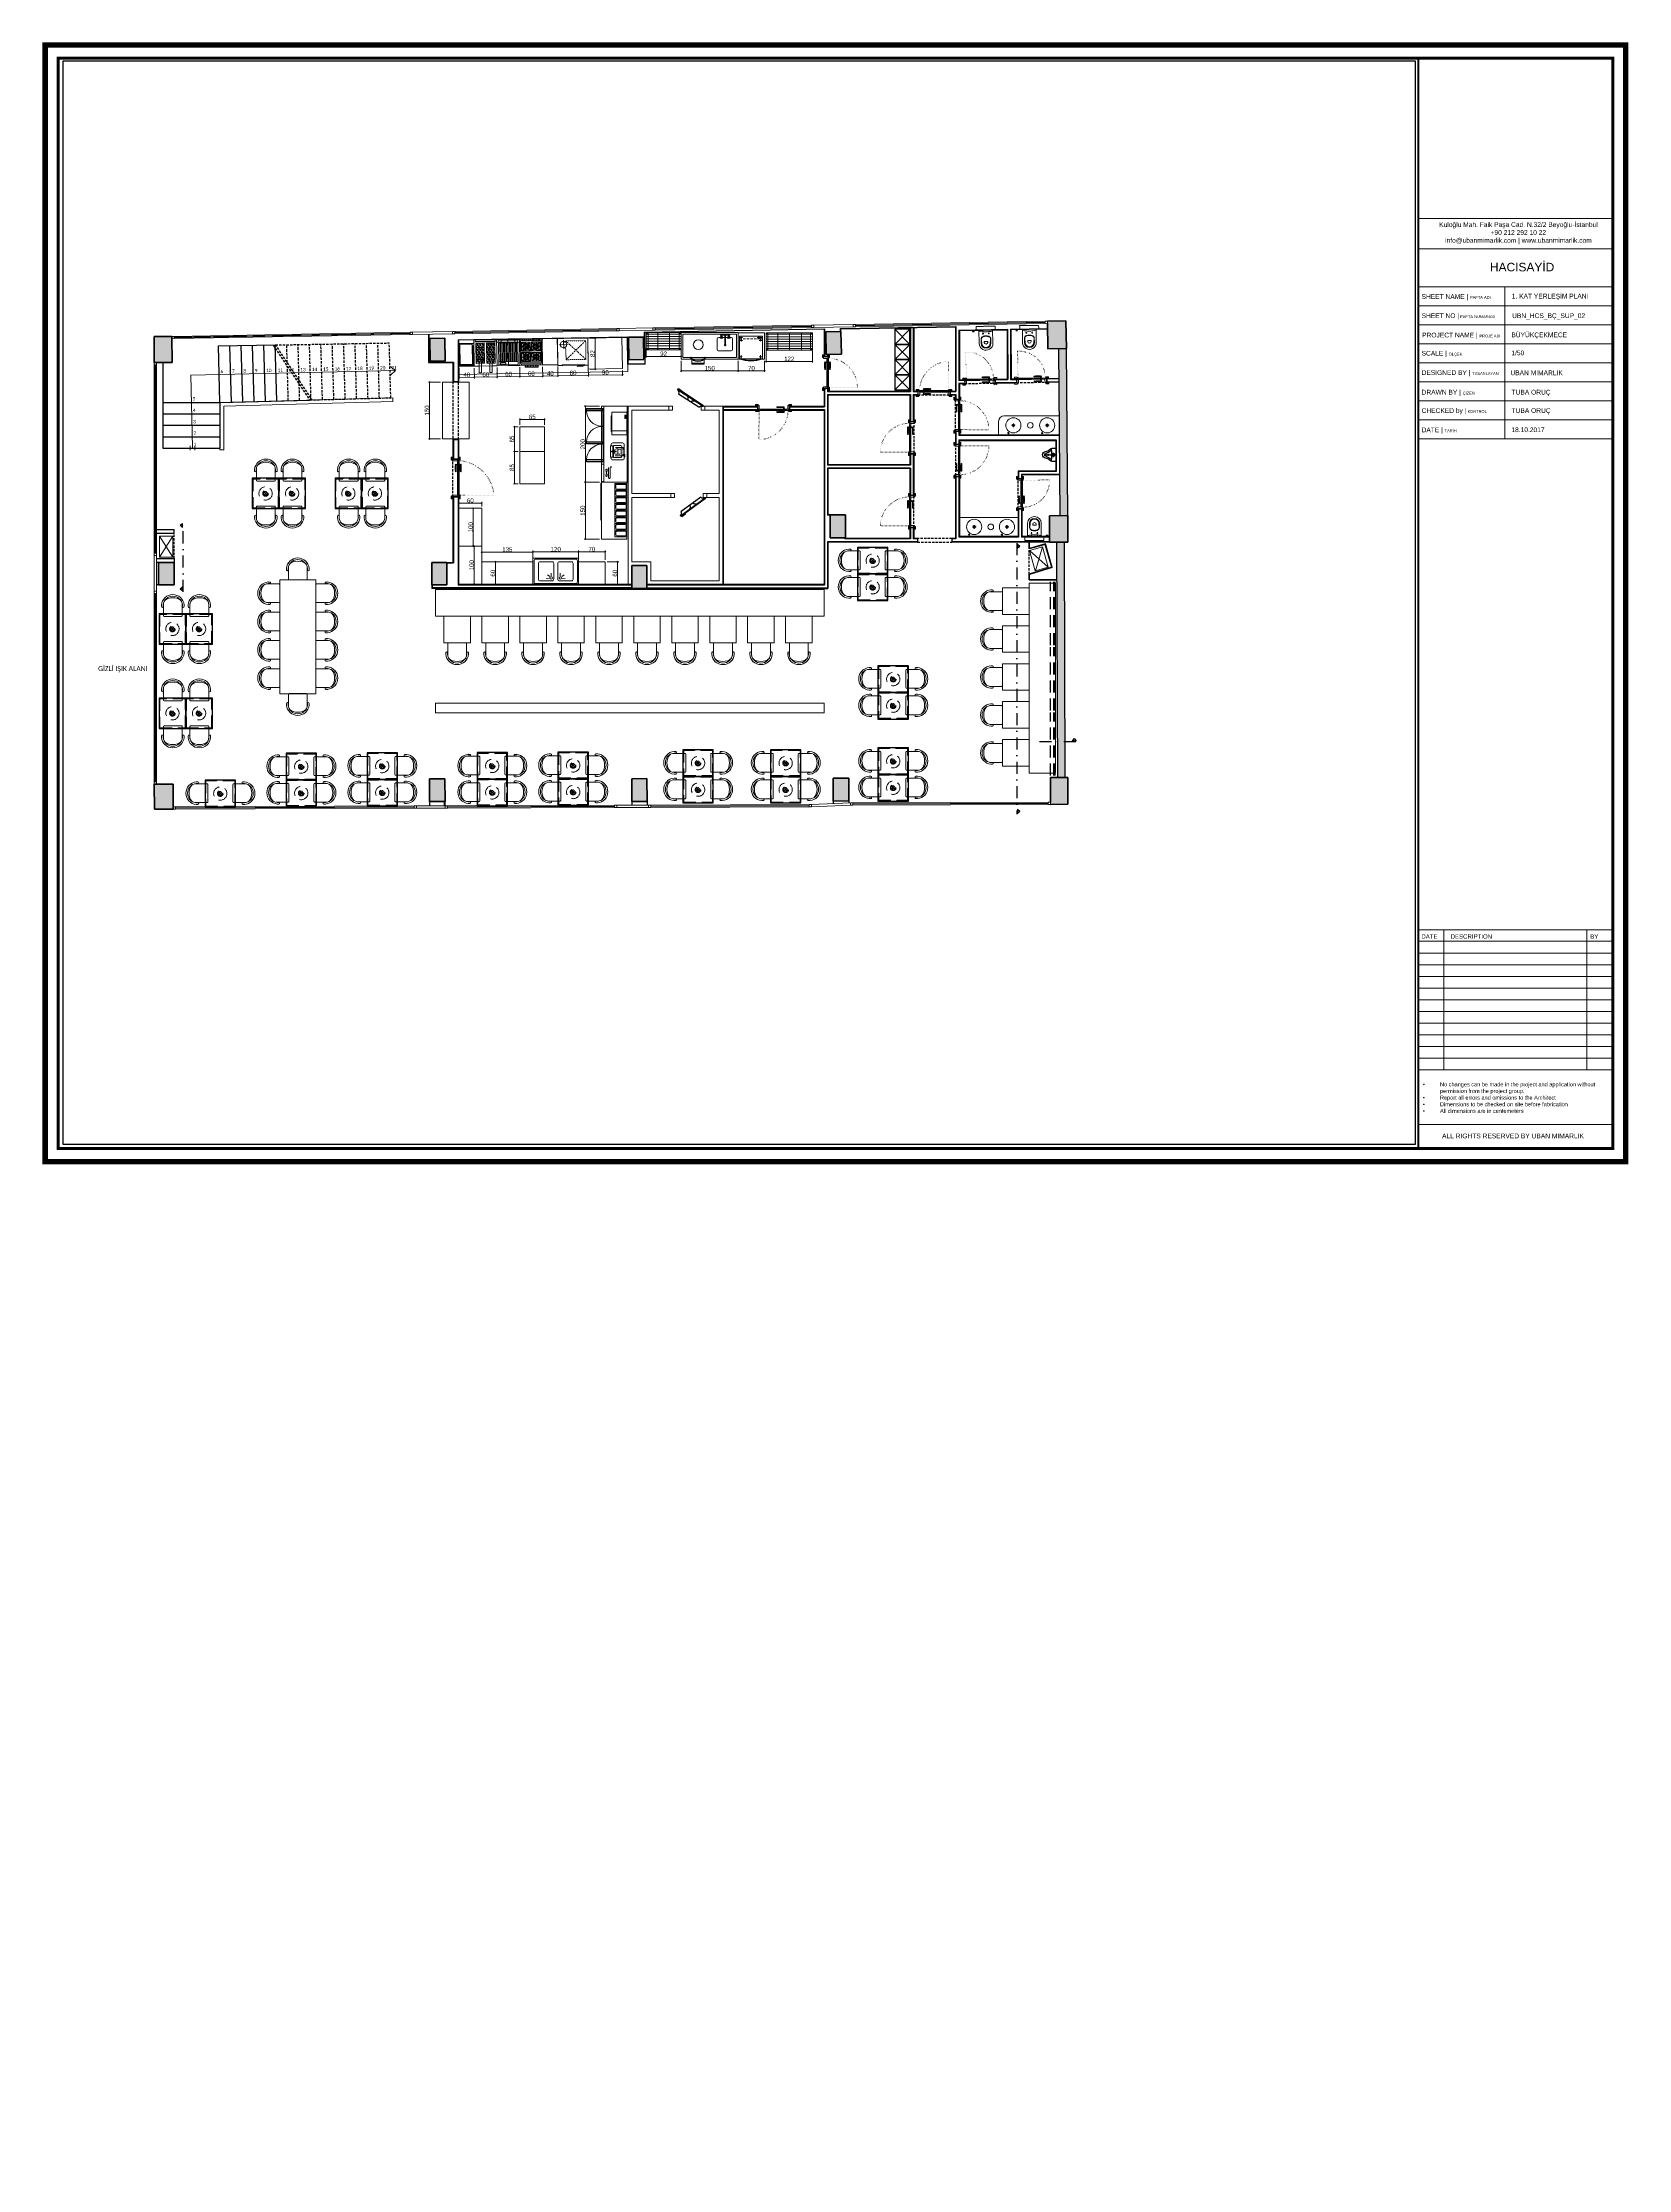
# Model space of a CAD drawing. Header units: millimetres. Extents: x 4 to 839, y -528 to 593.
import ezdxf

# ---------------------------------------------------------------- set-up
doc = ezdxf.new("R2010")
doc.units = ezdxf.units.MM
for name, pattern in [('ACAD_ISO07W100', [3, 0, -3]), ('CENTER', [0.0065, 0.002, -0.001, 0.0005, -0.001, 0.002]), ('DASHDOT', [25.4, 12.7, -6.35, 0, -6.35]), ('DASHED', [0.75, 0.5, -0.25]), ('HIDDEN', [9.525, 6.35, -3.175]), ('XREF-3-12.KATLAR_REV2$0$HIDDEN', [0.375, 0.25, -0.125])]:
    doc.linetypes.add(name, pattern=pattern)
for name, color, linetype in [('AD', 5, 'Continuous'), ('merdiven kesik', 89, 'HIDDEN'), ('t_gorunus', 36, 'Continuous'), ('tefris ölcü', 251, 'Continuous')]:
    doc.layers.add(name, color=color, linetype=linetype)
for name, color, linetype, lineweight in [('alcıpan', 14, 'Continuous', 25), ('antet', 7, 'Continuous', 20), ('b_vitrifiye', 51, 'Continuous', 20), ('b_yazı', 144, 'Continuous', 25), ('cam', 146, 'Continuous', 20), ('demir seperatör', 114, 'Continuous', 20), ('duvar', 3, 'Continuous', 30), ('ICOL', 50, 'Continuous', 15), ('ince', 58, 'Continuous', 18), ('kapı', 25, 'Continuous', 20), ('kesitçizgi', 7, 'DASHDOT', 30), ('klima', 12, 'Continuous', 20), ('kolon', 5, 'Continuous', 35), ('kompozit', 16, 'Continuous', 20), ('makine', 177, 'Continuous', 18), ('merdiven', 33, 'Continuous', 25), ('olcu', 251, 'Continuous', 18), ('t_görünüş', 45, 'Continuous', 25), ('t_ince', 87, 'Continuous', 18), ('t_tarama', 252, 'Continuous', 13), ('t_tefris', 44, 'Continuous', 25), ('t_tefriş', 31, 'Continuous', 20), ('tarama', 252, 'Continuous', 18), ('tavan yazı', 7, 'Continuous', 25), ('tefriş', 34, 'Continuous', 20)]:
    doc.layers.add(name, color=color, linetype=linetype, lineweight=lineweight)
doc.styles.add('antet', font='arial.ttf')
doc.styles.get("Standard").update_dxf_attribs({"font": 'arial.ttf'})
doc.styles.add('uban', font='CALIBRI.TTF')
doc.styles.add('uban-2', font='GOTHIC.TTF', dxfattribs={"width": 0.8})
doc.linetypes.add('BATTING', pattern='A,0.0001,-0.1,[134,ltypeshp.shx,S=0.1,R=0,X=-0.1,Y=0],-0.2,[134,ltypeshp.shx,S=0.1,R=180,X=0.1,Y=0],-0.1', length=0.4001)
doc.dimstyles.new('1_50 uban', dxfattribs={"dimtxt": 12, "dimasz": 3, "dimexe": 3, "dimexo": 5, "dimgap": 0.5, "dimtad": 1, "dimdec": 0, "dimzin": 9, "dimtxsty": 'uban-2', "dimblk": 'OBLIQUE', "dimcen": 1.5, "dimdle": 1.25, "dimclrd": 251, "dimclre": 251, "dimclrt": 1, "dimazin": 2, "dimtfac": 1.25, "dimtdec": 0, "dimtix": 1, "dimtmove": 0, "dimatfit": 3, "dimldrblk": 'OBLIQUE', "dimfxl": 5, "dimtolj": 1, "dimtzin": 0, "dimarcsym": 0})
pattern_1 = [(0, (-11103.057, -686.489), (0, 6.35), []), (60, (-11103.057, -686.489), (-5.4992613, 3.175), []), (120, (-11103.057, -686.489), (-5.4992613, -3.175), [])]

# ---------------------------------------------------------------- blocks, each defined once
blk = doc.blocks.new('*E119')
at = {"layer": 'tarama'}
h = blk.add_hatch(dxfattribs=at)
h.set_pattern_fill('JIS_STN_2.5', color=256, scale=5, angle=90)
h.set_pattern_definition([(135, (1508.865, -4939.552), (-8.838835, -8.838835), []), (135, (1508.865, -4930.727), (-8.838835, -8.838835), [6, -2.5])])
h.paths.add_polyline_path([(47, -5.8), (46.9, 0.2), (0, 0), (0.3, -68.3), (6.3, -68.3), (47.3, -68.2)])
h.paths.add_polyline_path([(52.8, -595.3), (11.8, -595.3), (11.8, -654.3), (52.8, -654.3)])
h.paths.add_polyline_path([(49.8, -1179.2), (0.3, -1179.4), (0.6, -1245.4), (50.1, -1245.2)])
h.paths.add_polyline_path([(766, -1225.4), (765.8, -1165.4), (724.8, -1165.5), (725, -1225.5)])
h.paths.add_polyline_path([(770.8, -595.3), (730.8, -595.3), (730.8, -654.3), (770.8, -654.3)])
h.paths.add_polyline_path([(765.7, -4.7), (725.7, -5.4), (726.8, -65.4), (766.7, -64.7)])
h.paths.add_polyline_path([(1288.7, -1.5), (1248.7, -2.2), (1249.8, -61.2), (1289.8, -60.5)])
h.paths.add_polyline_path([(1257.8, -603.8), (1257.8, -663.8), (1297.8, -663.8), (1297.8, -603.8)])
h.paths.add_polyline_path([(1297.8, -1164.8), (1257.8, -1165), (1258, -1225), (1298, -1224.8)])
h.paths.add_polyline_path([(1788, -1223.9), (1829.5, -1223.7), (1829.3, -1163.7), (1787.8, -1163.9)])
h.paths.add_polyline_path([(1820.3, -469.8), (1780.3, -469.8), (1780.3, -530.8), (1820.3, -530.8)])
h.paths.add_polyline_path([(1769.6, -47.5), (1809.6, -46.8), (1808.5, 13.2), (1768.5, 12.4)])
h.paths.add_polyline_path([(2353.4, -32.3), (2402.4, -31.4), (2401.1, 41.6), (2352.1, 40.7), (2352.2, 34.7)])
h.paths.add_polyline_path([(2405.6, -472), (2357.6, -472.2), (2357.8, -542.2), (2405.8, -542)])
h.paths.add_polyline_path([(2405.8, -1162), (2360.3, -1162.2), (2360.5, -1226.7), (2360.6, -1232.7), (2405.8, -1232.5)])
h = blk.add_hatch(color=256, dxfattribs=at)
h.dxf.hatch_style = 1
h.paths.add_polyline_path([(2396.8, -542), (2376.8, -542.1), (2379.3, -1162.1), (2399.3, -1162)])
h.paths.add_polyline_path([(2402.4, -31.4), (2382.4, -31.8), (2385.6, -472.1), (2405.6, -472)])
at = {"color": 2}
blk.add_line((1297.8, -653.8), (1764.1, -653.8), dxfattribs=at)
at = {"layer": 'alcıpan'}
for p, q in [((722.5, 6.1), (722.5, -68.6)), ((723.7, 6.1), (723.7, -67.4)), ((1764.1, 19.1), (1764.1, -52.9)), ((1765.3, 20.3), (1765.3, -52.9)), ((1807.2, 21.1), (2111.5, 26.5)), ((1807.3, 13.1), (1807.2, 21.1)), ((1808.4, 20), (2110.3, 25.3)), ((1808.5, 13.2), (1808.4, 19.9)), ((1990.3, 23.1), (1990.3, -144.1)), ((1991.5, 23.2), (1991.5, -145.3)), ((1999.1, 23.3), (1999.1, -145.3)), ((2000.3, 23.3), (2000.3, -144.1)), ((2110.3, 25.3), (2110.3, -144.1)), ((2111.5, 26.5), (2111.5, -145.3)), ((2119.1, 16.8), (2247.4, 19.1)), ((2119.1, 16.8), (2119.1, -115.6)), ((2120.3, 15.6), (2246.2, 17.8)), ((2120.3, 15.6), (2120.3, -114.4)), ((2246.2, 17.9), (2246.6, -112.2)), ((2247.4, 19.1), (2247.8, -113.4)), ((2255, 19.2), (2352.5, 20.9)), ((2255, 19.2), (2255.4, -113.2)), ((2256.2, 18), (2352.5, 19.7)), ((2256.2, 18), (2256.6, -112)), ((800.5, -8.9), (800.5, -119)), ((801.7, -10), (801.7, -119)), ((1774.1, -52.9), (1764.1, -52.9)), ((1772.9, -47.5), (1772.9, -52.9)), ((1774.1, -47.5), (1774.1, -52.9)), ((722.5, -68.6), (786.7, -68.6)), ((723.7, -67.4), (787.9, -67.4)), ((786.7, -68.6), (786.7, -119)), ((787.9, -67.4), (787.9, -119)), ((2256.6, -112), (2270.6, -111.8)), ((2270.6, -111.8), (2270.8, -121.8)), ((2350.6, -110.4), (2383, -109.8)), ((2350.6, -110.4), (2350.8, -120.3)), ((2350.6, -111.6), (2383, -111)), ((786.7, -119), (801.7, -119)), ((1774.1, -136.9), (1764.1, -136.9)), ((1764.1, -136.9), (1764.1, -183.8)), ((1765.3, -136.9), (1765.3, -185)), ((1772.9, -136.9), (1772.9, -145.3)), ((1772.9, -145.3), (1991.5, -145.3)), ((1772.9, -152.9), (1991.5, -152.9)), ((1772.9, -152.9), (1772.9, -339.4)), ((1774.1, -136.9), (1774.1, -144.1)), ((1774.1, -144.1), (1990.3, -144.1)), ((1774.1, -154.1), (1990.3, -154.1)), ((1774.1, -154.1), (1774.1, -338.2)), ((1990.3, -154.1), (1990.3, -224.2)), ((1991.5, -152.9), (1991.5, -224.2)), ((1999.1, -145.3), (2011.2, -145.3)), ((1999.1, -152.9), (2011.2, -152.9)), ((1999.1, -152.9), (1999.1, -224.2)), ((2000.3, -144.1), (2011.2, -144.1)), ((2000.3, -154.1), (2011.2, -154.1)), ((2000.3, -154.1), (2000.3, -224.2)), ((2011.2, -144.1), (2011.2, -154.1)), ((2096.2, -144.1), (2110.3, -144.1)), ((2096.2, -144.1), (2096.2, -154.1)), ((2096.2, -145.3), (2111.5, -145.3)), ((2096.2, -152.9), (2111.5, -152.9)), ((2096.2, -154.1), (2110.3, -154.1)), ((2110.3, -154.1), (2110.3, -164.8)), ((2110.3, -164.8), (2120.3, -164.8)), ((2111.5, -152.9), (2111.5, -164.8)), ((2119.1, -115.6), (2134.3, -115.3)), ((2119.1, -123.2), (2134.5, -122.9)), ((2119.1, -123.2), (2119.1, -164.8)), ((2120.3, -114.4), (2134.3, -114.1)), ((2120.3, -124.4), (2134.5, -124.1)), ((2120.3, -124.4), (2120.3, -164.8)), ((2134.3, -114.1), (2134.5, -124.1)), ((2214.3, -112.7), (2246.6, -112.2)), ((2214.3, -112.7), (2214.5, -122.7)), ((2214.3, -113.9), (2247.8, -113.4)), ((2214.4, -121.5), (2270.8, -120.6)), ((2214.5, -122.7), (2270.8, -121.8)), ((2255.4, -113.2), (2270.7, -113)), ((2350.8, -119.1), (2383, -118.6)), ((2350.8, -120.3), (2383, -119.8)), ((1497.8, -183.8), (1588.5, -183.8)), ((1497.8, -185), (1588.5, -185)), ((1497.8, -192.6), (1588.5, -192.6)), ((1497.8, -193.8), (1588.5, -193.8)), ((1588.5, -183.8), (1588.5, -193.8)), ((1673.5, -183.8), (1673.5, -193.8)), ((1673.5, -183.8), (1764.1, -183.8)), ((1673.5, -185), (1765.3, -185)), ((1673.5, -192.6), (1765.3, -192.6)), ((1673.5, -193.8), (1764.1, -193.8)), ((1764.1, -193.8), (1764.1, -653.8)), ((1765.3, -192.6), (1765.3, -655)), ((786.7, -271), (801.7, -271)), ((786.7, -271), (786.7, -322.7)), ((787.9, -271), (787.9, -322.7)), ((800.5, -271), (800.5, -322.7)), ((801.7, -271), (801.7, -322.7)), ((1990.3, -224.2), (2000.3, -224.2)), ((2110.3, -249.8), (2110.3, -283.8)), ((2110.3, -249.8), (2120.3, -249.8)), ((2111.5, -249.8), (2111.5, -283.8)), ((2119.1, -249.8), (2119.1, -260)), ((2119.1, -260), (2384, -260)), ((2119.1, -272.6), (2375.3, -272.6)), ((2119.1, -272.6), (2119.1, -283.8)), ((2120.3, -249.8), (2120.3, -258.8)), ((2120.3, -258.8), (2384, -258.8)), ((2120.3, -273.8), (2120.3, -283.8)), ((2120.3, -273.8), (2374.1, -273.8)), ((2374.1, -273.8), (2374.1, -354.9)), ((2375.3, -272.6), (2375.3, -356.1)), ((786.7, -322.7), (801.7, -322.7)), ((1990.3, -309.2), (1990.3, -338.2)), ((1990.3, -309.2), (2000.3, -309.2)), ((1991.5, -309.2), (1991.5, -339.4)), ((1999.1, -309.2), (1999.1, -418.2)), ((2000.3, -309.2), (2000.3, -418.2)), ((2110.3, -283.8), (2120.3, -283.8)), ((1991.5, -339.4), (1772.9, -339.4)), ((1991.5, -347), (1772.9, -347)), ((1772.9, -347), (1772.9, -471)), ((1990.3, -338.2), (1774.1, -338.2)), ((1990.3, -348.2), (1774.1, -348.2)), ((1774.1, -348.2), (1774.1, -469.8)), ((1990.3, -348.2), (1990.3, -418.2)), ((1991.5, -347), (1991.5, -418.2)), ((2110.3, -368.8), (2110.3, -532.2)), ((2110.3, -368.8), (2120.3, -368.8)), ((2111.5, -368.8), (2111.5, -533.4)), ((2119.1, -368.8), (2119.1, -528.4)), ((2120.3, -368.8), (2120.3, -527.2)), ((2274.9, -354.9), (2274.9, -373.9)), ((2374.1, -354.9), (2274.9, -354.9)), ((2274.9, -373.9), (2284.9, -373.9)), ((2375.3, -356.1), (2276.1, -356.1)), ((2276.1, -356.1), (2276.1, -373.9)), ((2283.7, -363.7), (2283.7, -373.9)), ((2384.8, -363.7), (2283.7, -363.7)), ((2284.9, -364.9), (2284.9, -373.9)), ((2384.8, -364.9), (2284.9, -364.9)), ((786.7, -422.7), (786.7, -595.3)), ((786.7, -422.7), (801.7, -422.7)), ((787.9, -422.7), (787.9, -596.5)), ((800.5, -422.7), (800.5, -655)), ((801.7, -422.7), (801.7, -653.8)), ((1990.3, -418.2), (2000.3, -418.2)), ((1780.3, -471), (1772.9, -471)), ((1780.3, -469.8), (1774.1, -469.8)), ((1990.3, -503.2), (1990.3, -532.2)), ((1990.3, -503.2), (2000.3, -503.2)), ((1991.5, -503.2), (1991.5, -533.4)), ((1999.1, -503.2), (1999.1, -533.4)), ((2000.3, -503.2), (2000.3, -532.2)), ((2274.9, -453.9), (2274.9, -527.2)), ((2274.9, -453.9), (2284.9, -453.9)), ((2276.1, -453.9), (2276.1, -528.4)), ((2283.7, -453.9), (2283.7, -528.4)), ((2284.9, -453.9), (2284.9, -527.2)), ((52.8, -509.3), (6.3, -509.3)), ((52.8, -519.3), (6.3, -519.3)), ((52.8, -519.3), (52.8, -509.3)), ((1772.9, -541), (1772.9, -662.6)), ((2010.3, -541), (1772.9, -541)), ((2010.3, -542.2), (1774.1, -542.2)), ((1774.1, -542.2), (1774.1, -663.8)), ((1819.1, -530.8), (1819.1, -533.4)), ((1991.5, -533.4), (1819.1, -533.4)), ((1820.3, -530.8), (1820.3, -532.2)), ((1990.3, -532.2), (1820.3, -532.2)), ((2010.3, -533.4), (1999.1, -533.4)), ((2010.3, -532.2), (2000.3, -532.2)), ((2010.3, -532.2), (2010.3, -542.2)), ((2110.3, -532.2), (2100.3, -532.2)), ((2100.3, -532.2), (2100.3, -542.2)), ((2111.5, -533.4), (2100.3, -533.4)), ((2357.8, -541), (2100.3, -541)), ((2357.8, -542.2), (2100.3, -542.2)), ((2276.1, -528.4), (2119.1, -528.4)), ((2274.9, -527.2), (2120.3, -527.2)), ((2357.8, -528.4), (2283.7, -528.4)), ((2357.8, -527.2), (2284.9, -527.2)), ((2303.8, -559.9), (2303.8, -542.2)), ((2346.4, -547.8), (2303.8, -559.9)), ((2305, -558.3), (2305, -542.2)), ((2347.3, -546.3), (2305, -558.3)), ((2363.6, -608.1), (2346.4, -547.8)), ((2365.1, -608.9), (2347.3, -546.3)), ((6.3, -585.3), (52.8, -585.3)), ((11.8, -595.3), (6.3, -595.3)), ((52.8, -585.3), (52.8, -595.3)), ((770.8, -595.3), (786.7, -595.3)), ((770.8, -596.5), (787.9, -596.5)), ((2363.6, -608.1), (2303.8, -626.1)), ((2365.1, -608.9), (2305, -627)), ((11.8, -654.3), (6.3, -654.3)), ((730.8, -654.3), (730.8, -663.8)), ((730.8, -654.3), (730.8, -663.8)), ((1257.8, -663.8), (730.8, -663.8)), ((732, -654.3), (732, -663.8)), ((1257.8, -662.6), (732, -662.6)), ((1257.8, -655), (800.5, -655)), ((1257.8, -653.8), (801.7, -653.8)), ((1297.8, -653.8), (1764.1, -653.8)), ((1764.1, -653.8), (1297.8, -653.8)), ((1765.3, -655), (1297.8, -655)), ((1297.8, -662.6), (1772.9, -662.6)), ((1297.8, -663.8), (1774.1, -663.8)), ((2303.8, -641.1), (2303.8, -626.1)), ((2303.8, -641.1), (2377.2, -641.1)), ((2305, -639.9), (2305, -627)), ((2305, -639.9), (2377.2, -639.9)), ((725, -1225.5), (725, -1236.8)), ((764.8, -1236.9), (764.8, -1225.4)), ((766, -1236.9), (766, -1225.4)), ((1258, -1225), (1258, -1235)), ((1298, -1224.8), (1298, -1234.8)), ((1788, -1223.9), (1788, -1230.7)), ((1829.5, -1223.7), (1829.5, -1228.9))]:
    blk.add_line(p, q, dxfattribs=at)
at = {"layer": 'alcıpan', "color": 7, "linetype": 'HIDDEN'}
for p, q in [((2350.6, -110.4), (2270.6, -111.8)), ((786.7, -119), (786.7, -271)), ((801.7, -271), (801.7, -119)), ((2096.2, -144.1), (2011.2, -144.1)), ((2011.2, -154.1), (2096.2, -154.1)), ((2110.3, -249.8), (2110.3, -164.8)), ((2120.3, -164.8), (2120.3, -249.8)), ((2214.3, -112.7), (2134.3, -114.1)), ((2134.5, -124.1), (2214.5, -122.7)), ((2270.8, -121.8), (2350.8, -120.3)), ((1990.3, -224.2), (1990.3, -309.2)), ((2000.3, -224.2), (2000.3, -309.2)), ((786.7, -422.7), (786.7, -322.7)), ((801.7, -322.7), (801.7, -422.7)), ((2110.3, -283.8), (2110.3, -368.8)), ((2120.3, -368.8), (2120.3, -283.8)), ((2274.9, -453.9), (2274.9, -373.9)), ((2284.9, -373.9), (2284.9, -453.9)), ((1990.3, -418.2), (1990.3, -503.2)), ((2000.3, -503.2), (2000.3, -418.2)), ((2100.3, -532.2), (2010.3, -532.2)), ((2010.3, -542.2), (2100.3, -542.2))]:
    blk.add_line(p, q, dxfattribs=at)
at = {"layer": 'alcıpan', "color": 251, "linetype": 'HIDDEN'}
for p, q in [((52.8, -585.3), (52.8, -519.3)), ((2303.8, -626.1), (2303.8, -559.9))]:
    blk.add_line(p, q, dxfattribs=at)
at = {"layer": 'cam'}
for p, q in [((46.9, 0.2), (52.9, 0.3)), ((47, -5.8), (46.9, 0.2)), ((52.9, 0.3), (673.9, 11.2)), ((52.9, 0.3), (53, -5.7)), ((53, -2.2), (673.9, 8.7)), ((53, -3.2), (674, 7.7)), ((53, -5.7), (674, 5.2)), ((673.9, 11.2), (679.9, 11.3)), ((674, 5.2), (673.9, 11.2)), ((680, 5.3), (674, 5.2)), ((679.9, 11.3), (680, 5.3)), ((785.9, 13.2), (791.9, 13.3)), ((786, 7.2), (785.9, 13.2)), ((792, 7.3), (786, 7.2)), ((791.9, 13.3), (1218.3, 20.8)), ((791.9, 10.8), (1218.4, 18.3)), ((791.9, 9.8), (1218.4, 17.3)), ((791.9, 13.3), (792, 7.3)), ((792, 7.3), (1218.4, 14.8)), ((1218.3, 20.8), (1224.3, 20.9)), ((1218.4, 14.8), (1218.3, 20.8)), ((1224.4, 14.9), (1218.4, 14.8)), ((1224.3, 20.9), (1224.4, 14.9)), ((1312.9, 22.5), (1318.9, 22.6)), ((1313, 16.5), (1312.9, 22.5)), ((1319, 16.6), (1313, 16.5)), ((1318.9, 22.6), (1731.2, 29.8)), ((1318.9, 20.1), (1731.3, 27.3)), ((1318.9, 22.6), (1319, 16.6)), ((1319, 19.1), (1731.3, 26.3)), ((1319, 16.6), (1731.3, 23.8)), ((1731.2, 29.8), (1737.2, 29.9)), ((1731.3, 23.8), (1731.2, 29.8)), ((1737.3, 23.9), (1731.3, 23.8)), ((1737.2, 29.9), (1737.3, 23.9)), ((1840.7, 31.7), (1846.7, 31.8)), ((1840.8, 25.7), (1840.7, 31.7)), ((1846.8, 25.8), (1840.8, 25.7)), ((1846.7, 31.8), (2346.1, 40.6)), ((1846.7, 31.8), (1846.8, 25.8)), ((1846.8, 29.3), (2346.2, 38.1)), ((1846.8, 28.3), (2346.2, 37.1)), ((1846.8, 25.8), (2346.2, 34.6)), ((2346.1, 40.6), (2352.1, 40.7)), ((2346.2, 34.6), (2346.1, 40.6)), ((2352.2, 34.7), (2346.2, 34.6)), ((2352.1, 40.7), (2352.2, 34.7)), ((53, -5.7), (47, -5.8)), ((0.3, -68.3), (6.3, -68.3)), ((0.3, -74.3), (0.3, -68.3)), ((6.3, -74.3), (0.3, -74.3)), ((0.3, -74.3), (0.3, -570.8)), ((2.8, -74.3), (2.8, -570.8)), ((3.8, -74.3), (3.8, -570.8)), ((6.3, -68.3), (6.3, -74.3)), ((6.3, -74.3), (6.3, -570.8)), ((0.3, -570.8), (6.3, -570.8)), ((0.3, -576.8), (0.3, -570.8)), ((6.3, -576.8), (0.3, -576.8)), ((6.3, -570.8), (6.3, -576.8)), ((0.3, -671.3), (6.3, -671.3)), ((0.3, -677.3), (0.3, -671.3)), ((6.3, -671.3), (6.3, -677.3)), ((6.3, -677.3), (0.3, -677.3)), ((0.3, -677.3), (0.3, -1173.3)), ((2.8, -677.3), (2.8, -1173.3)), ((3.8, -677.3), (3.8, -1173.3)), ((6.3, -677.3), (6.3, -1173.3)), ((0.3, -1173.3), (6.3, -1173.3)), ((0.3, -1179.3), (0.3, -1173.3)), ((6.3, -1173.3), (6.3, -1179.3)), ((6.3, -1179.3), (0.3, -1179.3)), ((1833.5, -1228.7), (1839.5, -1228.6)), ((1833.6, -1234.7), (1833.5, -1228.7)), ((1839.5, -1228.6), (2354.5, -1226.8)), ((1839.5, -1228.6), (1839.6, -1234.6)), ((1839.6, -1231.1), (2354.6, -1229.3)), ((1839.6, -1232.1), (2354.6, -1230.3)), ((2354.5, -1226.8), (2360.5, -1226.7)), ((2354.6, -1232.8), (2354.5, -1226.8)), ((2360.6, -1232.7), (2354.6, -1232.8)), ((2360.5, -1226.7), (2360.6, -1232.7)), ((50, -1239.2), (56, -1239.1)), ((50.1, -1245.2), (50, -1239.2)), ((56.1, -1245.1), (50.1, -1245.2)), ((56, -1239.1), (685, -1236.8)), ((56, -1239.1), (56.1, -1245.1)), ((56.1, -1241.6), (685.1, -1239.3)), ((56.1, -1242.6), (685.1, -1240.3)), ((56.1, -1245.1), (685.1, -1242.8)), ((685, -1236.8), (691, -1236.7)), ((685.1, -1242.8), (685, -1236.8)), ((691.1, -1242.7), (685.1, -1242.8)), ((691, -1236.7), (691.1, -1242.7)), ((766, -1236.9), (772, -1236.8)), ((766.1, -1242.9), (766, -1236.9)), ((772.1, -1242.8), (766.1, -1242.9)), ((772, -1236.8), (1212.5, -1235.2)), ((772, -1236.8), (772.1, -1242.8)), ((772.1, -1239.3), (1212.6, -1237.7)), ((772.1, -1240.3), (1212.6, -1238.7)), ((772.1, -1242.8), (1212.6, -1241.2)), ((1212.5, -1235.2), (1218.5, -1235.1)), ((1212.6, -1241.2), (1212.5, -1235.2)), ((1218.6, -1241.1), (1212.6, -1241.2)), ((1218.5, -1235.1), (1218.6, -1241.1)), ((1302, -1234.8), (1308, -1234.7)), ((1302.1, -1240.8), (1302, -1234.8)), ((1308.1, -1240.7), (1302.1, -1240.8)), ((1308, -1234.7), (1725, -1233.2)), ((1308, -1234.7), (1308.1, -1240.7)), ((1308.1, -1237.2), (1725.1, -1235.7)), ((1308.1, -1238.2), (1725.1, -1236.7)), ((1308.1, -1240.7), (1725.1, -1239.2)), ((1725, -1233.2), (1731, -1233.1)), ((1725.1, -1239.2), (1725, -1233.2)), ((1731.1, -1239.1), (1725.1, -1239.2)), ((1731, -1233.1), (1731.1, -1239.1)), ((1839.6, -1234.6), (1833.6, -1234.7)), ((1839.6, -1234.6), (2354.6, -1232.8))]:
    blk.add_line(p, q, dxfattribs=at)
at = {"layer": 'demir seperatör', "ltscale": 0.3}
for p, q in [((173.3, -174), (628.1, -161.3)), ((628.4, -171.3), (628.1, -161.3)), ((173.3, -299), (173.3, -174)), ((183.3, -183.7), (628.4, -171.3)), ((183.3, -299), (183.3, -183.7)), ((183.3, -299), (173.3, -299))]:
    blk.add_line(p, q, dxfattribs=at)
at = {"layer": 'duvar'}
for p, q in [((2385.6, -472.1), (2382.4, -31.8)), ((2405.6, -471.9), (2402.4, -31.6)), ((2379.3, -1162.1), (2376.8, -542.1)), ((2399.3, -1162), (2396.8, -542))]:
    blk.add_line(p, q, dxfattribs=at)
at = {"layer": 'ince'}
for p, q in [((635.8, -89.9), (96.8, -101.8)), ((100.7, -292.5), (96.8, -101.8)), ((635.8, -89.9), (621.5, -78.7)), ((635.8, -89.9), (622, -101.8)), ((94.8, -288), (95, -299.8)), ((106.9, -287.8), (107.3, -299.6))]:
    blk.add_line(p, q, dxfattribs=at)
at = {"layer": 'kolon'}
for p, q in [((47, 0.2), (0, 0)), ((0.3, -68.4), (0, 0)), ((47.3, -68.2), (47, 0.2)), ((1808.5, 13.2), (1768.5, 12.4)), ((1769.6, -47.5), (1768.5, 12.4)), ((1809.6, -46.8), (1808.5, 13.2)), ((2352.1, 40.7), (2401.1, 41.6)), ((2353.4, -32.3), (2352.2, 34.7)), ((2402.4, -31.4), (2401.1, 41.6)), ((765.7, -4.7), (725.7, -5.4)), ((726.8, -65.4), (725.7, -5.4)), ((766.7, -64.7), (765.7, -4.7)), ((1288.7, -1.5), (1248.7, -2.2)), ((1249.8, -61.2), (1248.7, -2.2)), ((1289.8, -60.5), (1288.7, -1.5)), ((1809.6, -46.8), (1769.6, -47.5)), ((2353.4, -32.3), (2402.4, -31.4)), ((47.3, -68.2), (0.3, -68.4)), ((766.7, -64.7), (726.8, -65.4)), ((1289.8, -60.5), (1249.8, -61.2)), ((1780.3, -469.8), (1820.3, -469.8)), ((1780.3, -530.8), (1780.3, -469.8)), ((1820.3, -530.8), (1820.3, -469.8)), ((2357.6, -472.2), (2405.6, -472)), ((2357.8, -542.2), (2357.6, -472.2)), ((2405.8, -542), (2405.6, -472)), ((1780.3, -530.8), (1820.3, -530.8)), ((2357.8, -542.2), (2405.8, -542)), ((11.8, -654.3), (11.8, -595.3)), ((52.8, -595.3), (11.8, -595.3)), ((52.8, -654.3), (52.8, -595.3)), ((770.8, -595.3), (730.8, -595.3)), ((730.8, -654.3), (730.8, -595.3)), ((770.8, -654.3), (770.8, -595.3)), ((1257.8, -603.8), (1297.8, -603.8)), ((1257.8, -663.8), (1257.8, -603.8)), ((1297.8, -663.8), (1297.8, -603.8)), ((11.8, -654.3), (52.8, -654.3)), ((770.8, -654.3), (730.8, -654.3)), ((1257.8, -663.8), (1297.8, -663.8)), ((765.8, -1165.4), (724.8, -1165.5)), ((724.8, -1165.5), (725, -1225.5)), ((766, -1225.4), (765.8, -1165.4)), ((1257.8, -1165), (1297.8, -1164.8)), ((1258, -1225), (1257.8, -1165)), ((1298, -1224.8), (1297.8, -1164.8)), ((1787.8, -1163.9), (1829.3, -1163.7)), ((1788, -1223.9), (1787.8, -1163.9)), ((1829.3, -1163.7), (1829.5, -1223.7)), ((2360.3, -1162.2), (2405.8, -1162)), ((2360.3, -1162.2), (2360.5, -1226.7)), ((2405.8, -1162), (2405.8, -1232.5)), ((49.8, -1179.2), (0.3, -1179.4)), ((0.6, -1245.4), (0.3, -1179.4)), ((50.1, -1245.2), (49.8, -1179.2)), ((725, -1225.5), (766, -1225.4)), ((1258, -1225), (1298, -1224.8)), ((1788, -1223.9), (1829.5, -1223.7)), ((2360.6, -1232.7), (2405.8, -1232.5)), ((50.1, -1245.2), (0.6, -1245.4))]:
    blk.add_line(p, q, dxfattribs=at)
at = {"layer": 'kompozit'}
for p, q in [((785.9, 13.2), (679.9, 11.3)), ((786, 7.2), (680, 5.3)), ((1312.8, 22.4), (1224.3, 20.9)), ((1312.9, 16.4), (1224.4, 14.9)), ((1765.3, 20.3), (1290.5, 11.5)), ((1291.9, -71.4), (1290.5, 11.5)), ((1764.1, 19.1), (1291.7, 10.4)), ((1293.1, -72.6), (1291.7, 10.4)), ((1840.7, 31.7), (1737.2, 29.9)), ((1840.8, 25.7), (1737.3, 23.9)), ((1246.7, -1), (800.5, -8.9)), ((1245.5, -2.2), (801.7, -10)), ((1246.8, -73.4), (1245.5, -2.2)), ((1247.9, -72.2), (1246.7, -1)), ((1293.1, -72.6), (1246.8, -73.4)), ((1291.9, -71.4), (1247.9, -72.2)), ((0.3, -671.3), (0.3, -576.8)), ((6.3, -671.3), (6.3, -576.8)), ((1833.5, -1228.7), (1731, -1233.1)), ((691, -1236.7), (766, -1236.9)), ((691.1, -1242.7), (766.1, -1242.9)), ((1218.5, -1235.1), (1302, -1234.8)), ((1218.6, -1241.1), (1302.1, -1240.8)), ((1833.6, -1234.7), (1731.1, -1239.1))]:
    blk.add_line(p, q, dxfattribs=at)
at = {"layer": 'merdiven'}
for p, q in [((169.1, -25), (319.7, -22.4)), ((173.3, -174), (169.1, -25)), ((203.3, -173.2), (199.1, -24.5)), ((233.3, -172.3), (229.1, -24)), ((263.3, -171.5), (259.1, -23.4)), ((293.3, -170.7), (289.1, -22.9)), ((323.2, -169.8), (319.1, -22.4)), ((23.3, -68.3), (23.3, -294)), ((173.3, -174), (409.7, -167.4)), ((23.3, -174), (173.3, -174)), ((23.3, -204), (173.3, -204)), ((173.3, -174), (173.3, -294)), ((23.3, -234), (173.3, -234)), ((23.3, -264), (173.3, -264)), ((23.3, -294), (173.3, -294))]:
    blk.add_line(p, q, dxfattribs=at)
at = {"layer": 'merdiven kesik', "linetype": 'HIDDEN'}
for p, q in [((313.8, -22.5), (409.7, -167.4)), ((319.1, -21.5), (415.6, -167.2)), ((319.7, -22.4), (619.1, -17.1)), ((350.4, -68.8), (349.1, -21.9)), ((383.2, -168.1), (379.1, -21.3)), ((413.2, -167.3), (409.1, -20.8)), ((443.2, -166.5), (439.1, -20.3)), ((473.2, -165.6), (469.1, -19.8)), ((503.2, -164.8), (499.1, -19.2)), ((533.2, -164), (529.1, -18.7)), ((563.2, -163.1), (559.1, -18.2)), ((593.1, -162.3), (589.1, -17.6)), ((623.1, -161.5), (619.1, -17.1)), ((353.2, -169), (350.7, -78.3)), ((409.7, -167.4), (623.1, -161.5))]:
    blk.add_line(p, q, dxfattribs=at)
at = {"layer": 'merdiven', "char_height": 9, "width": 131.588, "attachment_point": 1, "style": 'uban'}
for s, insert in [('6', (174.9, -87.5)), ('7', (204.9, -86.9)), ('8', (234.9, -86.2)), ('9', (264.9, -85.6)), ('10', (294.9, -84.9)), ('11', (324.9, -84.2)), ('12', (354.9, -83.6)), ('13', (384.9, -82.9)), ('14', (414.9, -82.3)), ('15', (444.9, -81.6)), ('16', (474.9, -80.9)), ('17', (504.9, -80.3)), ('18', (534.9, -79.6)), ('19', (564.8, -79)), ('20', (594.8, -78.3)), ('21', (624.8, -77.6)), ('5', (101.4, -159.9)), ('4', (102, -189.9)), ('3', (102.6, -219.9)), ('2', (103.2, -249.9)), ('1', (103.9, -279.9))]:
    blk.add_mtext(s, dxfattribs=dict(at, insert=insert))
blk = doc.blocks.new('kapı 85')
for p, q in [((7.3, -65.6), (7.3, -54.5)), ((7.5, -54.5), (7.3, -54.5)), ((7.5, -54.5), (7.5, -53.9)), ((7.6, -53.9), (7.5, -53.9)), ((7.5, -65.6), (7.5, -54.5)), ((9.5, -54.5), (7.5, -54.5)), ((9.5, -54.8), (7.5, -54.8)), ((7.6, -53.9), (7.6, -53.3)), ((9.4, -53.3), (7.6, -53.3)), ((9.4, -53.9), (7.6, -53.9)), ((7.9, -53.3), (7.9, -52.5)), ((9.1, -53.3), (9.1, -52.5)), ((9.4, -53.9), (9.4, -53.3)), ((9.4, -53.9), (9.5, -53.9)), ((9.5, -54.5), (9.5, -53.9)), ((9.5, -65.6), (9.5, -54.5)), ((9.5, -54.5), (9.7, -54.5)), ((9.7, -65.6), (9.7, -54.5)), ((9.7, -65.6), (9.7, -54.5)), ((13.5, -3.3), (13.5, -79.7)), ((13.5, -3.3), (17.5, -3.3)), ((14.1, -3.3), (14.1, -79.7)), ((14.1, -8.3), (16.9, -8.3)), ((14.3, -2.6), (14.3, -3)), ((14.3, -2.6), (18.5, -2.6)), ((14.3, -3), (18.3, -3)), ((14.3, -3.3), (18.3, -3.3)), ((14.3, -3.7), (14.3, -3.3)), ((14.3, -3.7), (18.5, -3.7)), ((16.9, -3.3), (16.9, -79.7)), ((17.5, -3.3), (17.5, -79.7)), ((20.3, -65.6), (20.3, -54.5)), ((20.3, -65.6), (20.3, -54.5)), ((20.5, -54.5), (20.3, -54.5)), ((20.5, -54.5), (20.5, -53.9)), ((20.6, -53.9), (20.5, -53.9)), ((20.5, -65.6), (20.5, -54.5)), ((20.5, -54.5), (22.5, -54.5)), ((20.5, -54.8), (22.5, -54.8)), ((20.6, -53.9), (20.6, -53.3)), ((20.6, -53.3), (22.4, -53.3)), ((20.6, -53.9), (22.4, -53.9)), ((20.9, -53.3), (20.9, -52.5)), ((22.1, -53.3), (22.1, -52.5)), ((22.4, -53.9), (22.4, -53.3)), ((22.4, -53.9), (22.5, -53.9)), ((22.5, -54.5), (22.5, -53.9)), ((22.5, -65.6), (22.5, -54.5)), ((22.5, -54.5), (22.7, -54.5)), ((22.7, -65.6), (22.7, -54.5)), ((7.5, -65.6), (7.3, -65.6)), ((9.5, -65.4), (7.5, -65.4)), ((9.5, -65.6), (7.5, -65.6)), ((7.5, -65.6), (7.5, -66.2)), ((7.6, -66.2), (7.5, -66.2)), ((9.4, -66.2), (7.6, -66.2)), ((7.6, -66.2), (7.6, -66.8)), ((9.4, -66.8), (7.6, -66.8)), ((7.9, -66.8), (7.9, -67.6)), ((9.1, -66.8), (9.1, -67.6)), ((9.4, -66.2), (9.5, -66.2)), ((9.4, -66.2), (9.4, -66.8)), ((9.5, -65.6), (9.7, -65.6)), ((9.5, -65.6), (9.5, -66.2)), ((9.6, -68.1), (13, -68.1)), ((9.6, -69.3), (13, -69.3)), ((13, -70.9), (13, -66.5)), ((13, -66.5), (13.5, -66.5)), ((13.5, -79.7), (17.5, -79.7)), ((14.1, -74.7), (16.9, -74.7)), ((18, -66.5), (17.5, -66.5)), ((18, -70.9), (18, -66.5)), ((20.4, -68.1), (18, -68.1)), ((20.4, -69.3), (18, -69.3)), ((20.5, -65.6), (20.3, -65.6)), ((20.5, -65.4), (22.5, -65.4)), ((20.5, -65.6), (22.5, -65.6)), ((20.5, -65.6), (20.5, -66.2)), ((20.6, -66.2), (20.5, -66.2)), ((20.6, -66.2), (22.4, -66.2)), ((20.6, -66.2), (20.6, -66.8)), ((20.6, -66.8), (22.4, -66.8)), ((20.9, -66.8), (20.9, -67.6)), ((22.1, -66.8), (22.1, -67.6)), ((22.4, -66.2), (22.5, -66.2)), ((22.4, -66.2), (22.4, -66.8)), ((22.5, -65.6), (22.7, -65.6)), ((22.5, -65.6), (22.5, -66.2))]:
    blk.add_line(p, q)
at = {"linetype": 'BATTING', "ltscale": 0.13}
blk.add_line((15.5, -74.7), (15.5, -8.3), dxfattribs=at)
at = {"linetype": 'ACAD_ISO07W100'}
blk.add_line((17.5, -3.3), (93.9, -3.2), dxfattribs=at)
for points in [[(2.5, -1.3), (2.5, -1.3), (1.7, -1.3), (1.7, 5.7), (4.5, 5.7), (4.5, -1.3), (2.5, -1.3)], [(17.5, 5.7), (17.5, -1.3), (20.3, -1.3), (20.3, 5.7)], [(2.5, -81.7), (2.5, -81.7), (1.7, -81.7), (1.7, -88.7), (4.5, -88.7), (4.5, -81.7), (2.5, -81.7)], [(13, -70.9), (13.5, -70.9), (13.5, -66.5), (13, -66.5)], [(18, -70.9), (17.5, -70.9), (17.5, -66.5), (18, -66.5)], [(17.5, -88.7), (17.5, -81.7), (20.3, -81.7), (20.3, -88.7)]]:
    blk.add_lwpolyline(points, close=True)
for points in [[(4.5, 0), (4.5, -4), (13, -4), (13, -3), (17.5, -3), (17.5, 0), (4.5, 0)], [(4.5, -83), (4.5, -79), (13, -79), (13, -80), (17.5, -80), (17.5, -83), (4.5, -83)]]:
    blk.add_lwpolyline(points)
blk.add_circle((19.1, -3.1), 0.8)
blk.add_arc((16.3, -2.1), 77.6, 270.854, 359.146, dxfattribs=at)
at = {"extrusion": (0, 0, -1)}
for centre in [(8.5, -51.5), (8.5, -68.7)]:
    blk.add_ellipse(centre, major_axis=(-1.23, 0), ratio=0.999304, start_param=4.712389, end_param=10.995574, dxfattribs=at)
for centre in [(21.5, -51.5), (21.5, -68.7)]:
    blk.add_ellipse(centre, major_axis=(1.23, 0), ratio=0.999304, start_param=4.712389, end_param=10.995574)
for points in [[(5, 1.4, -0.4), (5.5, 0.7, -0.4), (5.4, 0.7, -0.4), (5.5, -0.2, -0.4), (10.2, 1.8, -0.4), (13.8, 0, -0.4), (16, 0.6, -0.4), (16.6, 0.7, -0.4)], [(4.6, -83.7, -0.4), (4.8, -83.5, -0.4), (4.8, -83.1, -0.4), (6.2, -84.2, -0.4), (10.2, -82.2, -0.4), (13.8, -84, -0.4), (16, -83.4, -0.4), (16.6, -83.3, -0.4)]]:
    blk.add_open_spline(points, degree=3, knots=[0, 0, 0, 0, 1.74569, 4.067057, 5.855246, 11.085803, 12.762374, 12.762374, 12.762374, 12.762374])
blk = doc.blocks.new('XREF-3-12.KATLAR_REV2$0$klozet-01')
at = {"linetype": 'XREF-3-12.KATLAR_REV2$0$HIDDEN', "ltscale": 5}
for p, q in [((-25, 10), (-25, 0)), ((25, 10), (-25, 10)), ((-25, 10), (25, 10)), ((25, 0), (25, 10))]:
    blk.add_line(p, q, dxfattribs=at)
for p, q in [((-13, -24), (-13, -35)), ((-12.2, -23.9), (-11.2, -35)), ((-9.7, -9.3), (-5.7, -9.3)), ((-7.7, -2.9), (-7.7, -5.2)), ((-7.7, -7.3), (-7.7, -11.3)), ((4.5, -29.7), (-4.5, -29.7)), ((-4.5, -32.4), (-4.5, -29.7)), ((4.5, -32.4), (4.5, -29.7)), ((5.8, -9.3), (9.8, -9.3)), ((7.8, -2.9), (7.8, -5.2)), ((7.8, -7.3), (7.8, -11.3)), ((12.2, -23.9), (11.2, -35)), ((13, -23.9), (13, -35))]:
    blk.add_line(p, q)
at = {"lineweight": 0}
blk.add_lwpolyline([(18, -35), (18, 0), (-18, 0), (-18, -35, 1)], format="xyb", close=True, dxfattribs=at)
for points in [[(-31, -1), (-35, -1), (-35, 0), (-31, 0)], [(-35, -3.8), (-35, -3.3), (-31, -3.3), (-31, -3.8)], [(-32.5, -3.3), (-33.5, -3.3), (-33.5, -1), (-32.5, -1)]]:
    blk.add_lwpolyline(points, close=True)
for centre in [(-7.7, -9.3), (7.8, -9.3)]:
    blk.add_circle(centre, 1)
for centre, radius, start, end in [((0, 79.3), 84, 257.6459, 282.3931), ((-17.2, -3.2), 0.8, 150.0195, 180.0195), ((-5, -24), 8, 107.1241, 180.0195), ((0, -35), 13, 180.0195, 270.0195), ((-5.4, -24.1), 6.8, 103.8262, 178.8605), ((0, -35), 11.2, 180.0195, 270.0195), ((0, -40.2), 25, 90.0195, 107.1241), ((0, -40.2), 23.8, 90.0195, 107.1241), ((0, -32.4), 4.5, 180.0195, 270.0195), ((0, -40.2), 25, 72.9149, 90.0195), ((0, -40.2), 23.8, 72.9149, 90.0195), ((0, -32.4), 4.5, 270.0195, 0.0195), ((0, -35), 11.2, 270.0195, 0.0195), ((0, -35), 13, 270.0195, 0.0195), ((5.4, -24.1), 6.8, 1.1785, 76.2128), ((5, -24), 8, 0.0195, 72.9149), ((17.2, -3.2), 0.8, 0.0195, 30.0195)]:
    blk.add_arc(centre, radius, start, end)
blk = doc.blocks.new('pis')
at = {"layer": 't_gorunus'}
for p, q in [((-5604.8, -3503.1), (-5592.4, -3503.1)), ((-5598.7, -3509), (-5598.7, -3497.7))]:
    blk.add_line(p, q, dxfattribs=at)
blk.add_lwpolyline([(-5604.8, -3519.3, 0.414214), (-5603.6, -3520.6), (-5598.2, -3520.6, 0.176543), (-5588.7, -3517.1, -0.10376), (-5578.8, -3511.8, 0.414214), (-5570.1, -3503.1, 0.414214), (-5578.8, -3494.3, -0.10376), (-5588.7, -3489, 0.176543), (-5598.2, -3485.6), (-5603.6, -3485.6, 0.414214), (-5604.8, -3486.8)], format="xyb", close=True, dxfattribs=at)
for centre, radius in [((-5598.7, -3503.1), 3.68), ((-5598.7, -3503.1), 2.46), ((-5589.8, -3503.1), 0.921), ((-5586.1, -3503.1), 0.921), ((-5582.4, -3503.1), 0.921), ((-5578.7, -3503.1), 0.921)]:
    blk.add_circle(centre, radius, dxfattribs=at)
for centre, radius, start, end in [((-5373.7, -3503.1), 219.8, 178.1115, 180), ((-5373.7, -3503.1, 0), 219.8, 180, 181.8885), ((-5482.9, -3499.5), 110.6, 175.4487, 178.1115), ((-5482.9, -3506.7, 0), 110.6, 181.8885, 184.5513), ((-5548.9, -3494.2, 0), 44.4, 172.2146, 175.4487), ((-5548.9, -3511.9, 0), 44.4, 184.5513, 187.7854), ((-5591.4, -3489.1, 0), 1.68, 70.4105, 147.987), ((-5591.4, -3517.1, 0), 1.68, 212.013, 289.5895), ((-5570.9, -3468), 32.3, 227.8807, 255.8006), ((-5570.9, -3538.2), 32.3, 104.1994, 132.1193), ((-5578.8, -3503.1), 3.83, 0, 90), ((-5578.8, -3503.1), 3.83, 270, 0)]:
    blk.add_arc(centre, radius, start, end, dxfattribs=at)
blk = doc.blocks.new('kapı-80')
at = {"linetype": 'ACAD_ISO07W100'}
blk.add_line((-3.3, 13), (-3.2, 84.4), dxfattribs=at)
for p, q in [((-3.3, 13), (-74.7, 13)), ((-74.7, 9), (-74.7, 13)), ((-3.3, 12.4), (-74.7, 12.4)), ((-3.3, 9.6), (-74.7, 9.6)), ((-3.3, 9), (-74.7, 9)), ((-69.7, 9.6), (-69.7, 12.4)), ((-65.9, 13.5), (-61.5, 13.5)), ((-65.9, 8.5), (-61.5, 8.5)), ((-64.3, 15.9), (-64.3, 13.5)), ((-64.3, 5.1), (-64.3, 8.5)), ((-63.1, 15.9), (-63.1, 13.5)), ((-63.1, 5.1), (-63.1, 8.5)), ((-61.8, 17.6), (-62.6, 17.6)), ((-61.8, 16.4), (-62.6, 16.4)), ((-61.8, 4.6), (-62.6, 4.6)), ((-61.8, 3.4), (-62.6, 3.4)), ((-61.2, 17.9), (-61.8, 17.9)), ((-61.8, 16.1), (-61.8, 17.9)), ((-61.2, 16.1), (-61.8, 16.1)), ((-61.2, 4.9), (-61.8, 4.9)), ((-61.8, 4.9), (-61.8, 3.1)), ((-61.2, 3.1), (-61.8, 3.1)), ((-61.5, 13.5), (-61.5, 13)), ((-61.5, 8.5), (-61.5, 9)), ((-61.2, 17.9), (-61.2, 18)), ((-60.6, 18), (-61.2, 18)), ((-61.2, 16.1), (-61.2, 17.9)), ((-61.2, 16.1), (-61.2, 16)), ((-60.6, 16), (-61.2, 16)), ((-61.2, 4.9), (-61.2, 5)), ((-60.6, 5), (-61.2, 5)), ((-61.2, 4.9), (-61.2, 3.1)), ((-61.2, 3.1), (-61.2, 3)), ((-60.6, 3), (-61.2, 3)), ((-60.6, 18.2), (-49.5, 18.2)), ((-60.6, 18), (-60.6, 18.2)), ((-60.6, 18), (-49.5, 18)), ((-60.6, 16), (-60.6, 18)), ((-60.6, 16), (-49.5, 16)), ((-60.6, 16), (-60.6, 15.8)), ((-60.6, 15.8), (-49.5, 15.8)), ((-60.6, 15.8), (-49.5, 15.8)), ((-60.6, 5.2), (-49.5, 5.2)), ((-60.6, 5.2), (-49.5, 5.2)), ((-60.6, 5), (-60.6, 5.2)), ((-60.6, 5), (-49.5, 5)), ((-60.6, 5), (-60.6, 3)), ((-60.6, 3), (-49.5, 3)), ((-60.6, 3), (-60.6, 2.8)), ((-60.6, 2.8), (-49.5, 2.8)), ((-60.4, 16), (-60.4, 18)), ((-60.4, 5), (-60.4, 3)), ((-49.8, 16), (-49.8, 18)), ((-49.8, 5), (-49.8, 3)), ((-49.5, 18), (-49.5, 18.2)), ((-49.5, 16), (-49.5, 18)), ((-49.5, 18), (-48.9, 18)), ((-49.5, 16), (-49.5, 15.8)), ((-49.5, 16), (-48.9, 16)), ((-49.5, 5), (-49.5, 5.2)), ((-49.5, 5), (-49.5, 3)), ((-49.5, 5), (-48.9, 5)), ((-49.5, 3), (-48.9, 3)), ((-49.5, 3), (-49.5, 2.8)), ((-48.9, 17.9), (-48.9, 18)), ((-48.9, 16.1), (-48.9, 17.9)), ((-48.9, 17.9), (-48.3, 17.9)), ((-48.9, 16.1), (-48.3, 16.1)), ((-48.9, 16.1), (-48.9, 16)), ((-48.9, 4.9), (-48.9, 5)), ((-48.9, 4.9), (-48.9, 3.1)), ((-48.9, 4.9), (-48.3, 4.9)), ((-48.9, 3.1), (-48.3, 3.1)), ((-48.9, 3.1), (-48.9, 3)), ((-48.3, 16.1), (-48.3, 17.9)), ((-48.3, 17.6), (-47.5, 17.6)), ((-48.3, 16.4), (-47.5, 16.4)), ((-48.3, 4.9), (-48.3, 3.1)), ((-48.3, 4.6), (-47.5, 4.6)), ((-48.3, 3.4), (-47.5, 3.4)), ((-8.3, 9.6), (-8.3, 12.4)), ((-3.7, 9.8), (-3.7, 14)), ((-3.7, 9.8), (-3.3, 9.8)), ((-3.3, 9.8), (-3.3, 13.8)), ((-3.3, 9), (-3.3, 13)), ((-3, 9.8), (-3, 13.8)), ((-2.6, 9.8), (-3, 9.8)), ((-2.6, 9.8), (-2.6, 14))]:
    blk.add_line(p, q)
at = {"linetype": 'BATTING', "ltscale": 0.13}
blk.add_line((-69.7, 11), (-8.3, 11), dxfattribs=at)
for points in [[(-83.7, 13), (-76.7, 13), (-76.7, 15.8), (-83.7, 15.8)], [(-76.7, -2), (-76.7, -2), (-76.7, -2.8), (-83.7, -2.8), (-83.7, 0), (-76.7, 0), (-76.7, -2)], [(-65.9, 13.5), (-65.9, 13), (-61.5, 13), (-61.5, 13.5)], [(-65.9, 8.5), (-65.9, 9), (-61.5, 9), (-61.5, 8.5)], [(5.7, 13), (-1.3, 13), (-1.3, 15.8), (5.7, 15.8)], [(-1.3, -2), (-1.3, -2), (-1.3, -2.8), (5.7, -2.8), (5.7, 0), (-1.3, 0), (-1.3, -2)]]:
    blk.add_lwpolyline(points, close=True)
for points in [[(-78, 0), (-74, 0), (-74, 8.5), (-75, 8.5), (-75, 13), (-78, 13), (-78, 0)], [(0, 0), (-4, 0), (-4, 8.5), (-3, 8.5), (-3, 13), (0, 13), (0, 0)]]:
    blk.add_lwpolyline(points)
blk.add_circle((-3.1, 14.6), 0.8)
at = {"linetype": 'ACAD_ISO07W100'}
blk.add_arc((-5.6, 15.3), 69.1, 88.0874, 181.9126, dxfattribs=at)
at = {"extrusion": (0, 0, -1)}
for centre, start_param, end_param in [((-63.7, 17), 1.570796326668374, 7.85398163384796), ((-46.5, 17), 1.570796326903498, 7.853981634083084)]:
    blk.add_ellipse(centre, major_axis=(0, 1.23), ratio=0.999304, start_param=start_param, end_param=end_param, dxfattribs=at)
for centre, start_param, end_param in [((-63.7, 4), 4.712389, 10.995574), ((-46.5, 4), -1.570796, 4.712389)]:
    blk.add_ellipse(centre, major_axis=(0, 1.23), ratio=0.999304, start_param=start_param, end_param=end_param)
for points in [[(-78.7, 0.1, -0.4), (-78.5, 0.3, -0.4), (-78.1, 0.3, -0.4), (-79.2, 1.7, -0.4), (-77.2, 5.7, -0.4), (-79, 9.3, -0.4), (-78.4, 11.5, -0.4), (-78.3, 12.1, -0.4)], [(1.4, 0.5, -0.4), (0.7, 1, -0.4), (0.7, 0.9, -0.4), (-0.2, 1, -0.4), (1.8, 5.7, -0.4), (0, 9.3, -0.4), (0.6, 11.5, -0.4), (0.7, 12.1, -0.4)]]:
    blk.add_open_spline(points, degree=3, knots=[0, 0, 0, 0, 1.74569, 4.067057, 5.855246, 11.085803, 12.762374, 12.762374, 12.762374, 12.762374])
blk = doc.blocks.new('kapı100')
for p, q in [((2.8, 79.6), (2.8, 68.5)), ((3, 79.6), (2.8, 79.6)), ((3, 68.5), (2.8, 68.5)), ((3.1, 80.2), (3, 80.2)), ((3, 79.6), (3, 80.2)), ((3, 79.6), (3, 68.5)), ((5, 79.6), (3, 79.6)), ((5, 79.4), (3, 79.4)), ((5, 68.8), (3, 68.8)), ((5, 68.5), (3, 68.5)), ((3, 68.5), (3, 67.9)), ((3.1, 67.9), (3, 67.9)), ((3.1, 80.2), (3.1, 80.8)), ((4.9, 80.8), (3.1, 80.8)), ((4.9, 80.2), (3.1, 80.2)), ((4.9, 67.9), (3.1, 67.9)), ((3.1, 67.9), (3.1, 67.3)), ((4.9, 67.3), (3.1, 67.3)), ((3.4, 80.8), (3.4, 81.6)), ((3.4, 67.3), (3.4, 66.5)), ((4.6, 80.8), (4.6, 81.6)), ((4.6, 67.3), (4.6, 66.5)), ((4.9, 80.2), (4.9, 80.8)), ((4.9, 80.2), (5, 80.2)), ((4.9, 67.9), (4.9, 67.3)), ((4.9, 67.9), (5, 67.9)), ((5, 79.6), (5, 80.2)), ((5, 79.6), (5, 68.5)), ((5, 79.6), (5.2, 79.6)), ((5, 68.5), (5.2, 68.5)), ((5, 68.5), (5, 67.9)), ((5.1, 83.3), (8.5, 83.3)), ((5.1, 82.1), (8.5, 82.1)), ((5.2, 79.6), (5.2, 68.5)), ((5.2, 79.6), (5.2, 68.5)), ((8.5, 84.9), (8.5, 80.5)), ((8.5, 80.5), (9, 80.5)), ((9, 2.3), (9, 93.7)), ((9, 93.7), (13, 93.7)), ((9.6, 2.3), (9.6, 93.7)), ((9.6, 88.7), (12.4, 88.7)), ((12.4, 2.3), (12.4, 93.7)), ((13, 2.3), (13, 93.7)), ((13.5, 80.5), (13, 80.5)), ((13.5, 84.9), (13.5, 80.5)), ((15.9, 83.3), (13.5, 83.3)), ((15.9, 82.1), (13.5, 82.1)), ((15.8, 79.6), (15.8, 68.5)), ((15.8, 79.6), (15.8, 68.5)), ((16, 79.6), (15.8, 79.6)), ((16, 68.5), (15.8, 68.5)), ((16.1, 80.2), (16, 80.2)), ((16, 79.6), (16, 80.2)), ((16, 79.6), (16, 68.5)), ((16, 79.6), (18, 79.6)), ((16, 79.4), (18, 79.4)), ((16, 68.8), (18, 68.8)), ((16, 68.5), (18, 68.5)), ((16, 68.5), (16, 67.9)), ((16.1, 67.9), (16, 67.9)), ((16.1, 80.2), (16.1, 80.8)), ((16.1, 80.8), (17.9, 80.8)), ((16.1, 80.2), (17.9, 80.2)), ((16.1, 67.9), (17.9, 67.9)), ((16.1, 67.9), (16.1, 67.3)), ((16.1, 67.3), (17.9, 67.3)), ((16.4, 80.8), (16.4, 81.6)), ((16.4, 67.3), (16.4, 66.5)), ((17.6, 80.8), (17.6, 81.6)), ((17.6, 67.3), (17.6, 66.5)), ((17.9, 80.2), (17.9, 80.8)), ((17.9, 80.2), (18, 80.2)), ((17.9, 67.9), (17.9, 67.3)), ((17.9, 67.9), (18, 67.9)), ((18, 79.6), (18, 80.2)), ((18, 79.6), (18, 68.5)), ((18, 79.6), (18.2, 79.6)), ((18, 68.5), (18, 67.9)), ((18, 68.5), (18.2, 68.5)), ((18.2, 79.6), (18.2, 68.5)), ((9, 2.3), (13, 2.3)), ((9.6, 7.3), (12.4, 7.3)), ((9.8, 2.7), (14, 2.7)), ((9.8, 2.7), (9.8, 2.3)), ((9.8, 2.3), (13.8, 2.3)), ((9.8, 1.6), (9.8, 2)), ((9.8, 2), (13.8, 2)), ((9.8, 1.6), (14, 1.6))]:
    blk.add_line(p, q)
at = {"linetype": 'BATTING', "ltscale": 0.13}
blk.add_line((11, 88.7), (11, 7.3), dxfattribs=at)
at = {"linetype": 'ACAD_ISO07W100'}
blk.add_line((13, 2.3), (104.4, 2.2), dxfattribs=at)
for points in [[(-7, 95.7), (-7, 95.7), (-7.8, 95.7), (-7.8, 102.7), (-5, 102.7), (-5, 95.7), (-7, 95.7)], [(8.5, 84.9), (9, 84.9), (9, 80.5), (8.5, 80.5)], [(13, 102.7), (13, 95.7), (15.8, 95.7), (15.8, 102.7)], [(13.5, 84.9), (13, 84.9), (13, 80.5), (13.5, 80.5)], [(-7, 0.3), (-7, 0.3), (-7.8, 0.3), (-7.8, -6.7), (-5, -6.7), (-5, 0.3), (-7, 0.3)], [(13, -6.7), (13, 0.3), (15.8, 0.3), (15.8, -6.7)]]:
    blk.add_lwpolyline(points, close=True)
for points in [[(-5, 97), (-5, 93), (8.5, 93), (8.5, 94), (13, 94), (13, 97), (-5, 97)], [(-5, -1), (-5, 3), (8.5, 3), (8.5, 2), (13, 2), (13, -1), (-5, -1)]]:
    blk.add_lwpolyline(points)
blk.add_circle((14.6, 2.1), 0.8)
blk.add_arc((5.8, -4.9), 98.8, 4.1519, 85.8481, dxfattribs=at)
for centre, start_param, end_param in [((4, 82.7), 1.570796326946218, 7.853981634125804), ((4, 65.5), 1.570796326262073, 7.853981633441659)]:
    blk.add_ellipse(centre, major_axis=(-1.23, 0), ratio=0.999304, start_param=start_param, end_param=end_param)
at = {"extrusion": (0, 0, -1)}
for centre, start_param, end_param in [((17, 82.7), 1.570796326946218, 7.853981634125804), ((17, 65.5), 1.570796326262073, 7.853981633441659)]:
    blk.add_ellipse(centre, major_axis=(1.23, 0), ratio=0.999304, start_param=start_param, end_param=end_param, dxfattribs=at)
for points in [[(-4.9, 97.7, -0.4), (-4.7, 97.5, -0.4), (-4.7, 97.1, -0.4), (-3.3, 98.2, -0.4), (5.7, 96.2, -0.4), (9.3, 98, -0.4), (11.5, 97.4, -0.4), (12.1, 97.3, -0.4)], [(-4.5, -2.4, -0.4), (-4, -1.7, -0.4), (-4.1, -1.7, -0.4), (-4, -0.8, -0.4), (5.7, -2.8, -0.4), (9.3, -1, -0.4), (11.5, -1.6, -0.4), (12.1, -1.7, -0.4)]]:
    blk.add_open_spline(points, degree=3, knots=[0, 0, 0, 0, 1.74569, 4.067057, 5.855246, 11.085803, 12.762374, 12.762374, 12.762374, 12.762374])
blk = doc.blocks.new('KOL25')
at = {"linetype": 'Continuous'}
for p, q in [((-0.367, -0.38), (-0.367, -0.33)), ((-0.317, -0.38), (-0.317, -0.33)), ((-0.312, -0.66), (-0.312, -0.293)), ((0.258, -0.66), (0.258, -0.293)), ((0.263, -0.38), (0.263, -0.33)), ((0.313, -0.38), (0.313, -0.33)), ((0.238, -0.68), (-0.292, -0.68))]:
    blk.add_line(p, q, dxfattribs=at)
for centre, radius, start, end in [((-0.032, -0.352), 0.336, 89.12583, 176.21977), ((-0.342, -0.377), 0.0252, 187.94426, 352.05574), ((-0.032, -0.352), 0.286, 89.02716, 175.52756), ((-0.034, -0.495), 0.383, 88.99116, 131.35212), ((-0.022, -0.352), 0.336, 3.78023, 90.87417), ((-0.022, -0.352), 0.286, 4.47244, 90.97284), ((-0.02, -0.495), 0.383, 48.64788, 91.00884), ((0.288, -0.377), 0.0252, 187.94426, 352.05574), ((-0.292, -0.66), 0.02, 180, 270), ((0.238, -0.66), 0.02, 270, 0)]:
    blk.add_arc(centre, radius, start, end, dxfattribs=at)
blk = doc.blocks.new('sedirönümasa')
at = {"layer": 't_tarama', "linetype": 'HIDDEN', "ltscale": 5}
for points in [[(39.5, -34.5), (39.5, 34.5), (-39.5, 34.5), (-39.5, -34.5)], [(38, -33), (38, 33), (-38, 33), (-38, -33)]]:
    blk.add_lwpolyline(points, close=True, dxfattribs=at)
for centre, radius in [((0, 0), 17.5), ((0, 0), 7.5), ((-2.9, 0), 2.62), ((0, 2.9), 2.62), ((2.9, 0), 2.62), ((0, -2.9), 2.62)]:
    blk.add_circle(centre, radius, dxfattribs=at)
at = {"layer": 't_tefris'}
blk.add_lwpolyline([(40, -35), (40, 35), (-40, 35), (-40, -35)], close=True, dxfattribs=at)
blk = doc.blocks.new('_Oblique')
at = {"layer": 'ICOL', "color": 0, "lineweight": -2}
blk.add_line((-0.5, -0.5), (0.5, 0.5), dxfattribs=at)
blk = doc.blocks.new('*D78')
at = {"layer": 'Defpoints', "color": 0, "transparency": 16777216}
for p in [(725.4, -120), (759.2, -120), (759.2, -270)]:
    blk.add_point(p, dxfattribs=at)
at = {"layer": 'tefris ölcü', "color": 251, "lineweight": -2, "transparency": 16777216}
for p, q in [((754.2, -120), (722.4, -120)), ((725.4, -271.3), (725.4, -118.8)), ((754.2, -270), (722.4, -270))]:
    blk.add_line(p, q, dxfattribs=at)
at = {"layer": 'tefris ölcü', "color": 251, "lineweight": -2, "transparency": 16777216, "xscale": 3, "yscale": 3, "zscale": 3}
for p, rotation in [((725.4, -120), 90), ((725.4, -270), 270)]:
    blk.add_blockref('_Oblique', p, dxfattribs=dict(at, rotation=rotation))
at = {"layer": 'tefris ölcü', "color": 1, "transparency": 16777216, "insert": (718.6, -195), "char_height": 12, "attachment_point": 5, "rotation": 90, "style": 'uban-2'}
blk.add_mtext('\\A1;150', dxfattribs=at)
blk = doc.blocks.new('*D79')
at = {"layer": 'Defpoints', "color": 0, "transparency": 16777216}
for p in [(802.9, -78.9), (842.9, -78.2), (843.4, -107.5)]:
    blk.add_point(p, dxfattribs=at)
at = {"layer": 'tefris ölcü', "color": 251, "lineweight": -2, "transparency": 16777216}
for p, q in [((802.2, -108.3), (844.7, -107.5)), ((803, -83.9), (803.5, -111.2)), ((843, -83.2), (843.5, -110.5))]:
    blk.add_line(p, q, dxfattribs=at)
at = {"layer": 'tefris ölcü', "color": 251, "lineweight": -2, "transparency": 16777216, "xscale": 3, "yscale": 3, "zscale": 3}
for p, rotation in [((803.4, -108.2), 181.0028386137995), ((843.4, -107.5), 1.002838613799436)]:
    blk.add_blockref('_Oblique', p, dxfattribs=dict(at, rotation=rotation))
at = {"layer": 'tefris ölcü', "color": 1, "transparency": 16777216, "insert": (823.3, -101.1), "char_height": 12, "attachment_point": 5, "rotation": 1.0028, "style": 'uban-2'}
blk.add_mtext('\\A1;40', dxfattribs=at)
blk = doc.blocks.new('*D80')
at = {"layer": 'Defpoints', "color": 0, "transparency": 16777216}
for p in [(842.9, -78.2), (902.9, -77.1), (903.4, -106.5)]:
    blk.add_point(p, dxfattribs=at)
at = {"layer": 'tefris ölcü', "color": 251, "lineweight": -2, "transparency": 16777216}
for p, q in [((842.2, -107.6), (904.7, -106.5)), ((843, -83.2), (843.5, -110.5)), ((903, -82.1), (903.5, -109.5))]:
    blk.add_line(p, q, dxfattribs=at)
at = {"layer": 'tefris ölcü', "color": 251, "lineweight": -2, "transparency": 16777216, "xscale": 3, "yscale": 3, "zscale": 3}
for p, rotation in [((843.4, -107.5), 181.0028386138234), ((903.4, -106.5), 1.002838613823405)]:
    blk.add_blockref('_Oblique', p, dxfattribs=dict(at, rotation=rotation))
at = {"layer": 'tefris ölcü', "color": 1, "transparency": 16777216, "insert": (873.3, -100.2), "char_height": 12, "attachment_point": 5, "rotation": 1.0028, "style": 'uban-2'}
blk.add_mtext('\\A1;60', dxfattribs=at)
blk = doc.blocks.new('*D81')
at = {"layer": 'Defpoints', "color": 0, "transparency": 16777216}
for p in [(840.2, -452.6), (862.6, -452.6), (862.6, -552.6)]:
    blk.add_point(p, dxfattribs=at)
at = {"layer": 'tefris ölcü', "color": 251, "lineweight": -2, "transparency": 16777216}
for p, q in [((857.6, -452.6), (837.2, -452.6)), ((840.2, -553.9), (840.2, -451.4)), ((857.6, -552.6), (837.2, -552.6))]:
    blk.add_line(p, q, dxfattribs=at)
at = {"layer": 'tefris ölcü', "color": 251, "lineweight": -2, "transparency": 16777216, "xscale": 3, "yscale": 3, "zscale": 3}
for p, rotation in [((840.2, -452.6), 90), ((840.2, -552.6), 270)]:
    blk.add_blockref('_Oblique', p, dxfattribs=dict(at, rotation=rotation))
at = {"layer": 'tefris ölcü', "color": 1, "transparency": 16777216, "insert": (833.4, -502.6), "char_height": 12, "attachment_point": 5, "rotation": 90, "style": 'uban-2'}
blk.add_mtext('\\A1;100', dxfattribs=at)
blk = doc.blocks.new('*D82')
at = {"layer": 'Defpoints', "color": 0, "transparency": 16777216}
for p in [(862.6, -439), (802.6, -452.6), (862.6, -452.6)]:
    blk.add_point(p, dxfattribs=at)
at = {"layer": 'tefris ölcü', "color": 251, "lineweight": -2, "transparency": 16777216}
for p, q in [((801.3, -439), (863.8, -439)), ((802.6, -447.6), (802.6, -436)), ((862.6, -447.6), (862.6, -436))]:
    blk.add_line(p, q, dxfattribs=at)
at = {"layer": 'tefris ölcü', "color": 251, "lineweight": -2, "transparency": 16777216, "xscale": 3, "yscale": 3, "zscale": 3, "rotation": 180}
blk.add_blockref('_Oblique', (802.6, -439), dxfattribs=at)
at = {"layer": 'tefris ölcü', "color": 251, "lineweight": -2, "transparency": 16777216, "xscale": 3, "yscale": 3, "zscale": 3}
blk.add_blockref('_Oblique', (862.6, -439), dxfattribs=at)
at = {"layer": 'tefris ölcü', "color": 1, "transparency": 16777216, "insert": (832.6, -432.2), "char_height": 12, "attachment_point": 5, "style": 'uban-2'}
blk.add_mtext('\\A1;60', dxfattribs=at)
blk = doc.blocks.new('*D83')
at = {"layer": 'Defpoints', "color": 0, "transparency": 16777216}
for p in [(930.1, -593.8), (898.8, -653.8), (930.1, -653.8)]:
    blk.add_point(p, dxfattribs=at)
at = {"layer": 'tefris ölcü', "color": 251, "lineweight": -2, "transparency": 16777216}
for p, q in [((925.1, -593.8), (895.8, -593.8)), ((898.8, -592.6), (898.8, -655.1)), ((925.1, -653.8), (895.8, -653.8))]:
    blk.add_line(p, q, dxfattribs=at)
at = {"layer": 'tefris ölcü', "color": 251, "lineweight": -2, "transparency": 16777216, "xscale": 3, "yscale": 3, "zscale": 3}
for p, rotation in [((898.8, -593.8), 90), ((898.8, -653.8), 270)]:
    blk.add_blockref('_Oblique', p, dxfattribs=dict(at, rotation=rotation))
at = {"layer": 'tefris ölcü', "color": 1, "transparency": 16777216, "insert": (892, -623.8), "char_height": 12, "attachment_point": 5, "rotation": 90, "style": 'uban-2'}
blk.add_mtext('\\A1;60', dxfattribs=at)
blk = doc.blocks.new('*D84')
at = {"layer": 'Defpoints', "color": 0, "transparency": 16777216}
for p in [(1141.6, -4.1), (1161.4, -4.1), (1143.1, -86.1)]:
    blk.add_point(p, dxfattribs=at)
at = {"layer": 'tefris ölcü', "color": 251, "lineweight": -2, "transparency": 16777216}
for p, q in [((1146.6, -4.1), (1164.4, -4.1)), ((1161.4, -87.4), (1161.4, -2.8)), ((1148.1, -86.1), (1164.4, -86.1))]:
    blk.add_line(p, q, dxfattribs=at)
at = {"layer": 'tefris ölcü', "color": 251, "lineweight": -2, "transparency": 16777216, "xscale": 3, "yscale": 3, "zscale": 3}
for p, rotation in [((1161.4, -4.1), 90), ((1161.4, -86.1), 270)]:
    blk.add_blockref('_Oblique', p, dxfattribs=dict(at, rotation=rotation))
at = {"layer": 'tefris ölcü', "color": 1, "transparency": 16777216, "insert": (1154.6, -45.1), "char_height": 12, "attachment_point": 5, "rotation": 90, "style": 'uban-2'}
blk.add_mtext('\\A1;82', dxfattribs=at)
blk = doc.blocks.new('*D85')
at = {"layer": 'Defpoints', "color": 0, "transparency": 16777216}
for p in [(1295.4, -31.3), (1387.9, -31.3), (1387.9, -52.5)]:
    blk.add_point(p, dxfattribs=at)
at = {"layer": 'tefris ölcü', "color": 251, "lineweight": -2, "transparency": 16777216}
for p, q in [((1294.1, -52.5), (1389.1, -52.5)), ((1295.4, -36.3), (1295.4, -55.5)), ((1387.9, -36.3), (1387.9, -55.5))]:
    blk.add_line(p, q, dxfattribs=at)
at = {"layer": 'tefris ölcü', "color": 251, "lineweight": -2, "transparency": 16777216, "xscale": 3, "yscale": 3, "zscale": 3, "rotation": 180}
blk.add_blockref('_Oblique', (1295.4, -52.5), dxfattribs=at)
at = {"layer": 'tefris ölcü', "color": 251, "lineweight": -2, "transparency": 16777216, "xscale": 3, "yscale": 3, "zscale": 3}
blk.add_blockref('_Oblique', (1387.9, -52.5), dxfattribs=at)
at = {"layer": 'tefris ölcü', "color": 1, "transparency": 16777216, "insert": (1341.6, -45.7), "char_height": 12, "attachment_point": 5, "style": 'uban-2'}
blk.add_mtext('\\A1;92', dxfattribs=at)
blk = doc.blocks.new('*D86')
at = {"layer": 'Defpoints', "color": 0, "transparency": 16777216}
for p in [(1387.9, -59.5), (1537.9, -59.6), (1537.9, -90.6)]:
    blk.add_point(p, dxfattribs=at)
at = {"layer": 'tefris ölcü', "color": 251, "lineweight": -2, "transparency": 16777216}
for p, q in [((1386.6, -90.6), (1539.2, -90.6)), ((1387.9, -64.5), (1387.9, -93.6)), ((1537.9, -64.6), (1537.9, -93.6))]:
    blk.add_line(p, q, dxfattribs=at)
at = {"layer": 'tefris ölcü', "color": 251, "lineweight": -2, "transparency": 16777216, "xscale": 3, "yscale": 3, "zscale": 3, "rotation": 180}
blk.add_blockref('_Oblique', (1387.9, -90.6), dxfattribs=at)
at = {"layer": 'tefris ölcü', "color": 251, "lineweight": -2, "transparency": 16777216, "xscale": 3, "yscale": 3, "zscale": 3}
blk.add_blockref('_Oblique', (1537.9, -90.6), dxfattribs=at)
at = {"layer": 'tefris ölcü', "color": 1, "transparency": 16777216, "insert": (1462.9, -83.8), "char_height": 12, "attachment_point": 5, "style": 'uban-2'}
blk.add_mtext('\\A1;150', dxfattribs=at)
blk = doc.blocks.new('*D87')
at = {"layer": 'Defpoints', "color": 0, "transparency": 16777216}
for p in [(963.3, -302.8), (949.2, -387.8), (963.3, -387.8)]:
    blk.add_point(p, dxfattribs=at)
at = {"layer": 'tefris ölcü', "color": 251, "lineweight": -2, "transparency": 16777216}
for p, q in [((958.3, -302.8), (946.2, -302.8)), ((949.2, -301.6), (949.2, -389.1)), ((958.3, -387.8), (946.2, -387.8))]:
    blk.add_line(p, q, dxfattribs=at)
at = {"layer": 'tefris ölcü', "color": 251, "lineweight": -2, "transparency": 16777216, "xscale": 3, "yscale": 3, "zscale": 3}
for p, rotation in [((949.2, -302.8), 90), ((949.2, -387.8), 270)]:
    blk.add_blockref('_Oblique', p, dxfattribs=dict(at, rotation=rotation))
at = {"layer": 'tefris ölcü', "color": 1, "transparency": 16777216, "insert": (942.4, -345.3), "char_height": 12, "attachment_point": 5, "rotation": 90, "style": 'uban-2'}
blk.add_mtext('\\A1;85', dxfattribs=at)
blk = doc.blocks.new('*D88')
at = {"layer": 'Defpoints', "color": 0, "transparency": 16777216}
for p in [(949.2, -237.8), (963.3, -237.8), (963.3, -302.8)]:
    blk.add_point(p, dxfattribs=at)
at = {"layer": 'tefris ölcü', "color": 251, "lineweight": -2, "transparency": 16777216}
for p, q in [((958.3, -237.8), (946.2, -237.8)), ((949.2, -304.1), (949.2, -236.6)), ((958.3, -302.8), (946.2, -302.8))]:
    blk.add_line(p, q, dxfattribs=at)
at = {"layer": 'tefris ölcü', "color": 251, "lineweight": -2, "transparency": 16777216, "xscale": 3, "yscale": 3, "zscale": 3}
for p, rotation in [((949.2, -237.8), 90), ((949.2, -302.8), 270)]:
    blk.add_blockref('_Oblique', p, dxfattribs=dict(at, rotation=rotation))
at = {"layer": 'tefris ölcü', "color": 1, "transparency": 16777216, "insert": (942.4, -270.3), "char_height": 12, "attachment_point": 5, "rotation": 90, "style": 'uban-2'}
blk.add_mtext('\\A1;65', dxfattribs=at)
blk = doc.blocks.new('*D89')
at = {"layer": 'Defpoints', "color": 0, "transparency": 16777216}
for p in [(1028.3, -218.7), (963.3, -237.8), (1028.3, -237.8)]:
    blk.add_point(p, dxfattribs=at)
at = {"layer": 'tefris ölcü', "color": 251, "lineweight": -2, "transparency": 16777216}
for p, q in [((962, -218.7), (1029.5, -218.7)), ((963.3, -232.8), (963.3, -215.7)), ((1028.3, -232.8), (1028.3, -215.7))]:
    blk.add_line(p, q, dxfattribs=at)
at = {"layer": 'tefris ölcü', "color": 251, "lineweight": -2, "transparency": 16777216, "xscale": 3, "yscale": 3, "zscale": 3, "rotation": 180}
blk.add_blockref('_Oblique', (963.3, -218.7), dxfattribs=at)
at = {"layer": 'tefris ölcü', "color": 251, "lineweight": -2, "transparency": 16777216, "xscale": 3, "yscale": 3, "zscale": 3}
blk.add_blockref('_Oblique', (1028.3, -218.7), dxfattribs=at)
at = {"layer": 'tefris ölcü', "color": 1, "transparency": 16777216, "insert": (995.8, -211.9), "char_height": 12, "attachment_point": 5, "style": 'uban-2'}
blk.add_mtext('\\A1;65', dxfattribs=at)
blk = doc.blocks.new('*D90')
at = {"layer": 'Defpoints', "color": 0, "transparency": 16777216}
for p in [(1187.6, -593.8, 0), (1187.6, -653.8), (1220.3, -653.8)]:
    blk.add_point(p, dxfattribs=at)
at = {"layer": 'tefris ölcü', "color": 251, "lineweight": -2, "transparency": 16777216}
for p, q in [((1192.6, -593.8), (1223.3, -593.8)), ((1220.3, -592.6), (1220.3, -655.1)), ((1192.6, -653.8), (1223.3, -653.8))]:
    blk.add_line(p, q, dxfattribs=at)
at = {"layer": 'tefris ölcü', "color": 251, "lineweight": -2, "transparency": 16777216, "xscale": 3, "yscale": 3, "zscale": 3}
for p, rotation in [((1220.3, -593.8), 90), ((1220.3, -653.8), 270)]:
    blk.add_blockref('_Oblique', p, dxfattribs=dict(at, rotation=rotation))
at = {"layer": 'tefris ölcü', "color": 1, "transparency": 16777216, "insert": (1213.5, -623.8), "char_height": 12, "attachment_point": 5, "rotation": 90, "style": 'uban-2'}
blk.add_mtext('\\A1;60', dxfattribs=at)
blk = doc.blocks.new('*D91')
at = {"layer": 'Defpoints', "color": 0, "transparency": 16777216}
for p in [(1611.3, -31.8), (1733.3, -31.8), (1733.3, -65.7)]:
    blk.add_point(p, dxfattribs=at)
at = {"layer": 'tefris ölcü', "color": 251, "lineweight": -2, "transparency": 16777216}
for p, q in [((1611.3, -36.8), (1611.3, -68.7)), ((1733.3, -36.8), (1733.3, -68.7)), ((1610, -65.7), (1734.5, -65.7))]:
    blk.add_line(p, q, dxfattribs=at)
at = {"layer": 'tefris ölcü', "color": 251, "lineweight": -2, "transparency": 16777216, "xscale": 3, "yscale": 3, "zscale": 3, "rotation": 180}
blk.add_blockref('_Oblique', (1611.3, -65.7), dxfattribs=at)
at = {"layer": 'tefris ölcü', "color": 251, "lineweight": -2, "transparency": 16777216, "xscale": 3, "yscale": 3, "zscale": 3}
blk.add_blockref('_Oblique', (1733.3, -65.7), dxfattribs=at)
at = {"layer": 'tefris ölcü', "color": 1, "transparency": 16777216, "insert": (1672.3, -59.1), "char_height": 12, "attachment_point": 5, "style": 'uban-2'}
blk.add_mtext('\\A1;122', dxfattribs=at)
blk = doc.blocks.new('lavabo')
at = {"extrusion": (1.52846e-08, -6.3311e-09, 1)}
for p, q in [((-22.7, -35.5, 0), (-30.6, -35.5, 0)), ((-21, -31.6, 0), (-26.1, -25.5, 0)), ((-17.2, -30.4, 0), (-16.1, -22.6, 0)), ((-22.7, -59.5, 0), (-30.6, -59.5, 0)), ((-21, -63.4, 0), (-26.1, -69.5, 0)), ((-17.2, -64.6, 0), (-16.1, -72.4, 0))]:
    blk.add_line(p, q, dxfattribs=at)
for points in [[(-70, -107.5), (-70, 12.5), (0, 12.5), (0, -107.5)], [(-2, -107.5), (-2, 12.5), (0, 12.5), (0, -107.5)]]:
    blk.add_lwpolyline(points, close=True, dxfattribs=at)
blk.add_lwpolyline([(-67, -100.5), (-67, 5.5, -0.414214), (-63, 9.5), (-7, 9.5, -0.414214), (-3, 5.5), (-3, -100.5, -0.414214), (-7, -104.5), (-63, -104.5, -0.414214)], format="xyb", close=True, dxfattribs=at)
at = {"extrusion": (1.52846e-08, -6.3311e-09, 1), "elevation": 0}
for points in [[(-60, -38.1), (-60, -6.1, -0.414214), (-56, -2.1), (-14, -2.1, -0.414214), (-10, -6.1), (-10, -38.1, -0.414214), (-14, -42.1), (-56, -42.1, -0.414214)], [(-60, -56.9), (-60, -88.9, 0.414214), (-56, -92.9), (-14, -92.9, 0.414214), (-10, -88.9), (-10, -56.9, 0.414214), (-14, -52.9), (-56, -52.9, 0.414214)]]:
    blk.add_lwpolyline(points, format="xyb", close=True, dxfattribs=at)
at = {"extrusion": (1.52846e-08, -6.3311e-09, 1)}
for centre in [(-17.7, -35.4, 0), (-17.7, -59.6, 0)]:
    blk.add_circle(centre, 3.19, dxfattribs=at)
blk = doc.blocks.new('3 kapaklı dolap')
at = {"extrusion": (1.52846e-08, 6.3311e-09, 1)}
for p, q in [((-67.5, 192.7, 0), (-109, 192.7, 0)), ((-109, 192.7, 0), (-109, 188.7, 0)), ((-109, 188.7, 0), (-63.5, 188.7, 0)), ((-65, 193.7, 0), (-69, 193.7, 0)), ((-69, 193.7, 0), (-69, 147.5, 0)), ((-65, 147.5, 0), (-65, 191.7, 0)), ((-63.5, 2, 0), (-63.5, 200, 0)), ((-2, 0, 0), (-2, 200, 0)), ((-69, 147.5, 0), (-65, 147.5, 0)), ((-69, 100.6, 0), (-69, 146.8, 0)), ((-69, 146.8, 0), (-65, 146.8, 0)), ((-65, 146.8, 0), (-65, 102.6, 0)), ((-109, 101.6, 0), (-109, 105.6, 0)), ((-109, 105.6, 0), (-63.5, 105.6, 0)), ((-67.5, 101.6, 0), (-109, 101.6, 0)), ((-109, 54.7, 0), (-109, 58.7, 0)), ((-109, 58.7, 0), (-63.5, 58.7, 0)), ((-65, 100.6, 0), (-69, 100.6, 0)), ((-65, 99.9, 0), (-65, 55.7, 0)), ((-67.5, 54.7, 0), (-109, 54.7, 0)), ((-70, 47.7, 0), (-63.5, 47.7, 0)), ((-65, 53.7, 0), (-69, 53.7, 0))]:
    blk.add_line(p, q, dxfattribs=at)
at = {"extrusion": (1.52846e-08, 6.3311e-09, 1), "elevation": 0}
for points in [[(-63.5, 187.7), (-63.5, 193.7), (-109, 193.7), (-109, 187.7), (-63.5, 187.7)], [(-64, 193.7), (-70, 193.7), (-70, 147.5), (-64, 147.5), (-64, 191.7)], [(-67, 191.7), (-63.5, 191.7), (-63.5, 193.7), (-67, 193.7)], [(-64, 100.6), (-70, 100.6), (-70, 146.8), (-64, 146.8), (-64, 102.6)], [(-63.5, 106.6), (-63.5, 100.6), (-109, 100.6), (-109, 106.6), (-63.5, 106.6)], [(-63.5, 59.7), (-63.5, 53.7), (-109, 53.7), (-109, 59.7), (-63.5, 59.7)], [(-64, 53.7), (-70, 53.7), (-70, 99.9), (-64, 99.9), (-64, 55.7)], [(-67, 102.6), (-63.5, 102.6), (-63.5, 100.6), (-67, 100.6)], [(-67, 55.7), (-63.5, 55.7), (-63.5, 53.7), (-67, 53.7)]]:
    blk.add_lwpolyline(points, dxfattribs=at)
at = {"extrusion": (1.52846e-08, 6.3311e-09, 1)}
blk.add_lwpolyline([(-70, 200), (-70, 0), (0, 0), (0, 200)], close=True, dxfattribs=at)
blk.add_lwpolyline([(-67, 2), (-63.5, 2), (-63.5, 0), (-67, 0)], dxfattribs=at)
at = {"ltscale": 0.1, "extrusion": (1.52846e-08, 6.3311e-09, 1)}
blk.add_lwpolyline([(-58.6, 17.8), (-58.4, 19.3), (-57.9, 21), (-57.3, 22.9), (-56.6, 24.8), (-55.8, 26.8), (-55.2, 28.6), (-54.7, 30.3), (-54.6, 31.8), (-54.7, 32.9), (-55.2, 33.7), (-55.8, 34.2), (-56.6, 34.4), (-57.3, 34.2), (-57.9, 33.7), (-58.4, 32.9), (-58.6, 31.8), (-58.4, 30.3), (-57.9, 28.6), (-57.3, 26.8), (-56.6, 24.8), (-55.8, 22.9), (-55.2, 21), (-54.7, 19.3), (-54.6, 17.8), (-54.7, 16.7), (-55.2, 15.9), (-55.8, 15.4), (-56.6, 15.2), (-57.3, 15.4), (-57.9, 15.9), (-58.4, 16.7)], close=True, dxfattribs=at)
at = {"extrusion": (1.52846e-08, 6.3311e-09, 1), "elevation": 0}
for points in [[(-51.2, 38.4), (-51.3, 11.7, 1), (-46.9, 11.7)], [(-46.9, 11.7), (-46.9, 38.4, -1), (-42.6, 38.4)]]:
    blk.add_lwpolyline(points, format="xyb", dxfattribs=at)
at = {"extrusion": (1.52846e-08, 6.3311e-09, 1)}
for centre in [(-66.3, 192.8, 0), (-66.3, 101.6, 0), (-66.3, 54.7, 0), (-66.3, 0.9)]:
    blk.add_circle(centre, 0.596, dxfattribs=at)
for centre, radius, start, end in [((-68.1, 188.3, 0), 40.9, 180.8691, 267.3948), ((-66.2, 192.7, 0), 1.25, 126.8699, 233.1301), ((-68.1, 106, 0), 40.9, 92.6052, 179.1309), ((-68.1, 59.1, 0), 40.9, 92.6052, 179.1309), ((-66.2, 101.6, 0), 1.25, 126.8699, 233.1301), ((-66.2, 54.7, 0), 1.25, 126.8699, 233.1301), ((-66.2, 1), 1.25, 126.8328, 233.093)]:
    blk.add_arc(centre, radius, start, end, dxfattribs=at)
blk = doc.blocks.new('salata hazırlık')
for p, q in [((0, -66.8), (0, 0)), ((0, 0), (150, 0)), ((3.3, 0), (3.3, -31.3)), ((3.3, -31.3), (3.3, 0)), ((20.9, 0), (20.9, -31.3)), ((20.9, -31.3), (20.9, 0)), ((20.9, -31.3), (3.3, -31.3)), ((5.8, -26.3), (5.8, -3.8)), ((8.3, -1.3), (15.9, -1.3)), ((15.9, -28.8), (8.3, -28.8)), ((18.4, -3.8), (18.4, -26.3)), ((38.5, -31.3), (20.9, -31.3)), ((23.4, -26.3), (23.4, -3.8)), ((25.9, -1.3), (33.5, -1.3)), ((33.5, -28.8), (25.9, -28.8)), ((36, -3.8), (36, -26.3)), ((38.5, -31.3), (38.5, 0)), ((38.5, 0), (38.5, -31.3)), ((56.1, -31.3), (38.5, -31.3)), ((41, -26.3), (41, -3.8)), ((43.5, -1.3), (51.1, -1.3)), ((51.1, -28.8), (43.5, -28.8)), ((53.6, -3.8), (53.6, -26.3)), ((56.1, 0), (56.1, -31.3)), ((56.1, -31.3), (56.1, 0)), ((73.7, -31.3), (56.1, -31.3)), ((58.6, -26.3), (58.6, -3.8)), ((61.1, -1.3), (68.7, -1.3)), ((68.7, -28.8), (61.1, -28.8)), ((71.2, -3.8), (71.2, -26.3)), ((73.7, 0), (73.7, -31.3)), ((73.7, -31.3), (73.7, 0)), ((91.3, -31.3), (73.7, -31.3)), ((76.2, -26.3), (76.2, -3.8)), ((78.7, -1.3), (86.3, -1.3)), ((86.3, -28.8), (78.7, -28.8)), ((88.8, -3.8), (88.8, -26.3)), ((91.3, -31.3), (91.3, 0)), ((91.3, 0), (91.3, -31.3)), ((108.9, -31.3), (91.3, -31.3)), ((93.8, -26.3), (93.8, -3.8)), ((96.3, -1.3), (103.9, -1.3)), ((103.9, -28.8), (96.3, -28.8)), ((106.4, -3.8), (106.4, -26.3)), ((108.9, 0), (108.9, -31.3)), ((126.5, -31.3), (108.9, -31.3)), ((111.4, -26.3), (111.4, -3.8)), ((113.9, -1.3), (121.5, -1.3)), ((121.5, -28.8), (113.9, -28.8)), ((124, -3.8), (124, -26.3)), ((126.5, 0), (126.5, -31.3)), ((144.1, -31.3), (126.5, -31.3)), ((129, -26.3), (129, -3.8)), ((131.5, -1.3), (139.1, -1.3)), ((139.1, -28.8), (131.5, -28.8)), ((141.6, -3.8), (141.6, -26.3)), ((144.1, -31.3), (144.1, 0)), ((150, 0), (150, -66.8)), ((150, -66.8), (0, -66.8)), ((2.8, -68.7), (2.8, -66.7)), ((2.8, -66.7), (50.8, -66.7)), ((50.8, -68.7), (2.8, -68.7)), ((50.8, -66.7), (50.8, -68.7)), ((52.3, -68.7), (52.3, -66.7)), ((52.3, -66.7), (100.3, -66.7)), ((100.3, -68.7), (52.3, -68.7)), ((100.3, -66.7), (100.3, -68.7))]:
    blk.add_line(p, q)
for centre, start, end in [((8.3, -3.8), 90, 180), ((8.3, -26.3), 180, 270), ((15.9, -3.8), 0, 90), ((15.9, -26.3), 270, 0), ((25.9, -3.8), 90, 180), ((25.9, -26.3), 180, 270), ((33.5, -3.8), 0, 90), ((33.5, -26.3), 270, 0), ((43.5, -3.8), 90, 180), ((43.5, -26.3), 180, 270), ((51.1, -3.8), 0, 90), ((51.1, -26.3), 270, 0), ((61.1, -3.8), 90, 180), ((61.1, -26.3), 180, 270), ((68.7, -3.8), 0, 90), ((68.7, -26.3), 270, 0), ((78.7, -3.8), 90, 180), ((78.7, -26.3), 180, 270), ((86.3, -3.8), 0, 90), ((86.3, -26.3), 270, 0), ((96.3, -3.8), 90, 180), ((96.3, -26.3), 180, 270), ((103.9, -3.8), 0, 90), ((103.9, -26.3), 270, 0), ((113.9, -3.8), 90, 180), ((113.9, -26.3), 180, 270), ((121.5, -3.8), 0, 90), ((121.5, -26.3), 270, 0), ((131.5, -3.8), 90, 180), ((131.5, -26.3), 180, 270), ((139.1, -3.8), 0, 90), ((139.1, -26.3), 270, 0)]:
    blk.add_arc(centre, 2.5, start, end)
blk = doc.blocks.new('tost mak')
at = {"linetype": 'Continuous'}
for p, q in [((11240.1, 2487.4), (11240.1, 2462.4)), ((11247.8, 2492.4), (11245.1, 2492.4)), ((11246.8, 2485.5), (11246.8, 2468.6)), ((11261, 2485.5), (11246.8, 2485.5)), ((11248.3, 2493.7), (11248.3, 2487.4)), ((11277.9, 2493.7), (11248.3, 2493.7)), ((11248.3, 2490.1), (11248.3, 2491.6)), ((11248.3, 2487.4), (11260.9, 2487.4)), ((11252, 2460.2), (11252, 2480.6)), ((11255.9, 2479), (11255.9, 2474.9)), ((11255.9, 2474.9), (11270.1, 2474.9)), ((11257.1, 2466.7), (11257.1, 2472.5)), ((11265.1, 2484), (11260.9, 2484)), ((11262, 2490.9), (11263.5, 2490.9)), ((11262, 2478.9), (11262, 2490.8)), ((11262, 2478.9), (11263.5, 2478.9)), ((11262.4, 2484.6), (11262.6, 2484.9)), ((11262.4, 2483.4), (11262.6, 2483.6)), ((11262.4, 2482.1), (11262.6, 2482.4)), ((11262.4, 2480.9), (11262.6, 2481.1)), ((11262.4, 2479.6), (11262.6, 2479.9)), ((11262.6, 2484.9), (11263.5, 2484.9)), ((11262.6, 2483.6), (11263.5, 2483.6)), ((11262.6, 2482.4), (11263.5, 2482.4)), ((11262.6, 2481.1), (11263.5, 2481.1)), ((11262.6, 2479.9), (11263.5, 2479.9)), ((11263.5, 2478.9), (11263.5, 2490.8)), ((11278.6, 2485.5), (11264.4, 2485.5)), ((11264.6, 2487.4), (11277.9, 2487.4)), ((11269.9, 2468.2), (11269.9, 2472.5)), ((11270.1, 2474.9), (11270.1, 2479)), ((11274.5, 2460.2), (11274.5, 2481.1)), ((11277.9, 2487.4), (11277.9, 2493.7)), ((11277.9, 2490.1), (11277.9, 2491.6)), ((11280.1, 2492.4), (11278.4, 2492.4)), ((11278.6, 2468.6), (11278.6, 2485.5)), ((11285.1, 2462.4), (11285.1, 2487.4)), ((11245.1, 2457.4), (11280.1, 2457.4)), ((11251.8, 2463.6), (11273.6, 2463.6)), ((11257.2, 2460.2), (11252, 2460.2)), ((11270, 2460.2), (11274.5, 2460.2)), ((11270.6, 2455.8), (11270.6, 2457.3)), ((11277.2, 2455.8), (11270.6, 2455.8)), ((11277.2, 2457.3), (11277.2, 2455.8))]:
    blk.add_line(p, q, dxfattribs=at)
for centre, start, end in [((11245.1, 2487.4), 90.0156, 180.0156), ((11251.8, 2468.6), 180.0156, 270.0156), ((11260.9, 2479), 90.0156, 180.0156), ((11265.1, 2479), 0.0156, 90.0156), ((11273.6, 2468.6), 270.0156, 0.0156), ((11280.1, 2487.4), 0.0156, 90.0156), ((11245.1, 2462.4), 180.0156, 270.0156), ((11280.1, 2462.4), 270.0156, 0.0156)]:
    blk.add_arc(centre, 5, start, end, dxfattribs=at)
for points in [[(11257.1, 2468.2), (11257.1, 2466.7), (11269.9, 2468.2), (11269.9, 2466.7)], [(11257.2, 2460.2), (11257.2, 2458.7), (11270, 2460.2), (11270, 2458.7)]]:
    blk.add_trace(points, dxfattribs=at)
blk = doc.blocks.new('*D96')
at = {"layer": 'Defpoints', "color": 0, "transparency": 16777216}
for p in [(902.9, -77.1), (962.9, -76.1), (963.4, -105.4)]:
    blk.add_point(p, dxfattribs=at)
at = {"layer": 'tefris ölcü', "color": 251, "lineweight": -2, "transparency": 16777216}
for p, q in [((902.2, -106.5), (964.6, -105.4)), ((903, -82.1), (903.5, -109.5)), ((963, -81.1), (963.4, -108.4))]:
    blk.add_line(p, q, dxfattribs=at)
at = {"layer": 'tefris ölcü', "color": 251, "lineweight": -2, "transparency": 16777216, "xscale": 3, "yscale": 3, "zscale": 3}
for p, rotation in [((903.4, -106.5), 181.0028386138234), ((963.4, -105.4), 1.002838613823405)]:
    blk.add_blockref('_Oblique', p, dxfattribs=dict(at, rotation=rotation))
at = {"layer": 'tefris ölcü', "color": 1, "transparency": 16777216, "insert": (933.3, -99.2), "char_height": 12, "attachment_point": 5, "rotation": 1.0028, "style": 'uban-2'}
blk.add_mtext('\\A1;60', dxfattribs=at)
blk = doc.blocks.new('*D97')
at = {"layer": 'Defpoints', "color": 0, "transparency": 16777216}
for p in [(962.9, -76.1), (1022.9, -75), (1023.4, -104.4)]:
    blk.add_point(p, dxfattribs=at)
at = {"layer": 'tefris ölcü', "color": 251, "lineweight": -2, "transparency": 16777216}
for p, q in [((962.1, -105.5), (1024.6, -104.4)), ((963, -81.1), (963.4, -108.4)), ((1023, -80), (1023.4, -107.4))]:
    blk.add_line(p, q, dxfattribs=at)
at = {"layer": 'tefris ölcü', "color": 251, "lineweight": -2, "transparency": 16777216, "xscale": 3, "yscale": 3, "zscale": 3}
for p, rotation in [((963.4, -105.4), 181.0028386138234), ((1023.4, -104.4), 1.002838613823405)]:
    blk.add_blockref('_Oblique', p, dxfattribs=dict(at, rotation=rotation))
at = {"layer": 'tefris ölcü', "color": 1, "transparency": 16777216, "insert": (993.3, -98.1), "char_height": 12, "attachment_point": 5, "rotation": 1.0028, "style": 'uban-2'}
blk.add_mtext('\\A1;60', dxfattribs=at)
blk = doc.blocks.new('*D98')
at = {"layer": 'Defpoints', "color": 0, "transparency": 16777216}
for p in [(1022.9, -75), (1062.9, -74.3), (1063.4, -103.7)]:
    blk.add_point(p, dxfattribs=at)
at = {"layer": 'tefris ölcü', "color": 251, "lineweight": -2, "transparency": 16777216}
for p, q in [((1022.1, -104.4), (1064.6, -103.7)), ((1023, -80), (1023.4, -107.4)), ((1063, -79.3), (1063.4, -106.7))]:
    blk.add_line(p, q, dxfattribs=at)
at = {"layer": 'tefris ölcü', "color": 251, "lineweight": -2, "transparency": 16777216, "xscale": 3, "yscale": 3, "zscale": 3}
for p, rotation in [((1023.4, -104.4), 181.0028386138234), ((1063.4, -103.7), 1.002838613823405)]:
    blk.add_blockref('_Oblique', p, dxfattribs=dict(at, rotation=rotation))
at = {"layer": 'tefris ölcü', "color": 1, "transparency": 16777216, "insert": (1043.3, -97.2), "char_height": 12, "attachment_point": 5, "rotation": 1.0028, "style": 'uban-2'}
blk.add_mtext('\\A1;40', dxfattribs=at)
blk = doc.blocks.new('*D99')
at = {"layer": 'Defpoints', "color": 0, "transparency": 16777216}
for p in [(1062.9, -74.3), (1142.9, -75.2), (1143.4, -102.3)]:
    blk.add_point(p, dxfattribs=at)
at = {"layer": 'tefris ölcü', "color": 251, "lineweight": -2, "transparency": 16777216}
for p, q in [((1062.1, -103.7), (1144.6, -102.3)), ((1063, -79.3), (1063.4, -106.7)), ((1143, -80.2), (1143.4, -105.3))]:
    blk.add_line(p, q, dxfattribs=at)
at = {"layer": 'tefris ölcü', "color": 251, "lineweight": -2, "transparency": 16777216, "xscale": 3, "yscale": 3, "zscale": 3}
for p, rotation in [((1063.4, -103.7), 181.0028386138234), ((1143.4, -102.3), 1.002838613823405)]:
    blk.add_blockref('_Oblique', p, dxfattribs=dict(at, rotation=rotation))
at = {"layer": 'tefris ölcü', "color": 1, "transparency": 16777216, "insert": (1103.3, -96.2), "char_height": 12, "attachment_point": 5, "rotation": 1.0028, "style": 'uban-2'}
blk.add_mtext('\\A1;80', dxfattribs=at)
blk = doc.blocks.new('*D100')
at = {"layer": 'Defpoints', "color": 0, "transparency": 16777216}
for p in [(1142.9, -75.2), (1233.1, -84.6), (1233.3, -100.7)]:
    blk.add_point(p, dxfattribs=at)
at = {"layer": 'tefris ölcü', "color": 251, "lineweight": -2, "transparency": 16777216}
for p, q in [((1142.1, -102.3), (1234.6, -100.7)), ((1143, -80.2), (1143.4, -105.3)), ((1233.2, -89.6), (1233.4, -103.7))]:
    blk.add_line(p, q, dxfattribs=at)
at = {"layer": 'tefris ölcü', "color": 251, "lineweight": -2, "transparency": 16777216, "xscale": 3, "yscale": 3, "zscale": 3}
for p, rotation in [((1143.4, -102.3), 181.0028386138234), ((1233.3, -100.7), 1.002838613823405)]:
    blk.add_blockref('_Oblique', p, dxfattribs=dict(at, rotation=rotation))
at = {"layer": 'tefris ölcü', "color": 1, "transparency": 16777216, "insert": (1188.2, -94.7), "char_height": 12, "attachment_point": 5, "rotation": 1.0028, "style": 'uban-2'}
blk.add_mtext('\\A1;90', dxfattribs=at)
blk = doc.blocks.new('*D101')
at = {"layer": 'Defpoints', "color": 0, "transparency": 16777216}
for p in [(1177.8, -183.8, 0), (1135.5, -383.8), (1177.8, -383.8, 0)]:
    blk.add_point(p, dxfattribs=at)
at = {"layer": 'tefris ölcü', "color": 251, "lineweight": -2, "transparency": 16777216}
for p, q in [((1172.8, -183.8), (1132.5, -183.8)), ((1135.5, -182.6), (1135.5, -385.1)), ((1172.8, -383.8), (1132.5, -383.8))]:
    blk.add_line(p, q, dxfattribs=at)
at = {"layer": 'tefris ölcü', "color": 251, "lineweight": -2, "transparency": 16777216, "xscale": 3, "yscale": 3, "zscale": 3}
for p, rotation in [((1135.5, -183.8), 90), ((1135.5, -383.8), 270)]:
    blk.add_blockref('_Oblique', p, dxfattribs=dict(at, rotation=rotation))
at = {"layer": 'tefris ölcü', "color": 1, "transparency": 16777216, "insert": (1128.7, -283.8), "char_height": 12, "attachment_point": 5, "rotation": 90, "style": 'uban-2'}
blk.add_mtext('\\A1;200', dxfattribs=at)
blk = doc.blocks.new('*D102')
at = {"layer": 'Defpoints', "color": 0, "transparency": 16777216}
for p in [(1177.8, -383.8, 0), (1135.5, -533.8), (1177.7, -533.8, 0)]:
    blk.add_point(p, dxfattribs=at)
at = {"layer": 'tefris ölcü', "color": 251, "lineweight": -2, "transparency": 16777216}
for p, q in [((1172.8, -383.8), (1132.5, -383.8)), ((1135.5, -382.6), (1135.5, -535.1)), ((1172.7, -533.8), (1132.5, -533.8))]:
    blk.add_line(p, q, dxfattribs=at)
at = {"layer": 'tefris ölcü', "color": 251, "lineweight": -2, "transparency": 16777216, "xscale": 3, "yscale": 3, "zscale": 3}
for p, rotation in [((1135.5, -383.8), 90), ((1135.5, -533.8), 270)]:
    blk.add_blockref('_Oblique', p, dxfattribs=dict(at, rotation=rotation))
at = {"layer": 'tefris ölcü', "color": 1, "transparency": 16777216, "insert": (1128.7, -458.8), "char_height": 12, "attachment_point": 5, "rotation": 90, "style": 'uban-2'}
blk.add_mtext('\\A1;150', dxfattribs=at)
blk = doc.blocks.new('*D103')
at = {"layer": 'Defpoints', "color": 0, "transparency": 16777216}
for p in [(1117.6, -567.2), (1117.6, -593.8, 0), (1187.6, -593.8, 0)]:
    blk.add_point(p, dxfattribs=at)
at = {"layer": 'tefris ölcü', "color": 251, "lineweight": -2, "transparency": 16777216}
for p, q in [((1188.8, -567.2), (1116.3, -567.2)), ((1117.6, -588.8), (1117.6, -564.2)), ((1187.6, -588.8), (1187.6, -564.2))]:
    blk.add_line(p, q, dxfattribs=at)
at = {"layer": 'tefris ölcü', "color": 251, "lineweight": -2, "transparency": 16777216, "xscale": 3, "yscale": 3, "zscale": 3, "rotation": 180}
blk.add_blockref('_Oblique', (1117.6, -567.2), dxfattribs=at)
at = {"layer": 'tefris ölcü', "color": 251, "lineweight": -2, "transparency": 16777216, "xscale": 3, "yscale": 3, "zscale": 3}
blk.add_blockref('_Oblique', (1187.6, -567.2), dxfattribs=at)
at = {"layer": 'tefris ölcü', "color": 1, "transparency": 16777216, "insert": (1152.6, -560.4), "char_height": 12, "attachment_point": 5, "style": 'uban-2'}
blk.add_mtext('\\A1;70', dxfattribs=at)
blk = doc.blocks.new('*D104')
at = {"layer": 'Defpoints', "color": 0, "transparency": 16777216}
for p in [(997.6, -567.2), (997.6, -593.8), (1117.6, -593.8, 0)]:
    blk.add_point(p, dxfattribs=at)
at = {"layer": 'tefris ölcü', "color": 251, "lineweight": -2, "transparency": 16777216}
for p, q in [((1118.8, -567.2), (996.3, -567.2)), ((997.6, -588.8), (997.6, -564.2)), ((1117.6, -588.8), (1117.6, -564.2))]:
    blk.add_line(p, q, dxfattribs=at)
at = {"layer": 'tefris ölcü', "color": 251, "lineweight": -2, "transparency": 16777216, "xscale": 3, "yscale": 3, "zscale": 3, "rotation": 180}
blk.add_blockref('_Oblique', (997.6, -567.2), dxfattribs=at)
at = {"layer": 'tefris ölcü', "color": 251, "lineweight": -2, "transparency": 16777216, "xscale": 3, "yscale": 3, "zscale": 3}
blk.add_blockref('_Oblique', (1117.6, -567.2), dxfattribs=at)
at = {"layer": 'tefris ölcü', "color": 1, "transparency": 16777216, "insert": (1057.6, -560.4), "char_height": 12, "attachment_point": 5, "style": 'uban-2'}
blk.add_mtext('\\A1;120', dxfattribs=at)
blk = doc.blocks.new('istif rafı')
at = {"layer": 'makine'}
for p, q in [((122, 18.8), (0, 18.8)), ((122, 12.5), (0, 12.5)), ((122, 6.2), (0, 6.2)), ((122, 0), (0, 0)), ((5.1, 23), (5.1, -23)), ((31, 23), (31, -23)), ((62, 23), (62, -23)), ((93, 23), (93, -23)), ((116.9, 23), (116.9, -23)), ((122, -6.2), (0, -6.2)), ((122, -12.5), (0, -12.5)), ((122, -18.8), (0, -18.8))]:
    blk.add_line(p, q, dxfattribs=at)
blk.add_lwpolyline([(120.5, 23), (1.5, 23, 0.414214), (0, 21.5), (0, -21.5, 0.414214), (1.5, -23), (120.5, -23, 0.414214), (122, -21.5), (122, 21.5, 0.414214)], format="xyb", close=True, dxfattribs=at)
for centre in [(1.5, 21.5), (120.5, 21.5), (1.5, -21.5), (120.5, -21.5)]:
    blk.add_circle(centre, 1.5, dxfattribs=at)
blk = doc.blocks.new('istif raf1')
at = {"layer": 'makine'}
for p, q in [((92, 25), (0, 25)), ((92, 18.8), (0, 18.8)), ((92, 12.5), (0, 12.5)), ((92, 6.2), (0, 6.2)), ((92, 0), (0, 0)), ((5.1, 29.2), (5.1, -16.8)), ((31, 29.2), (31, -16.8)), ((62, 29.2), (62, -16.8)), ((86.9, 29.2), (86.9, -16.8)), ((92, -6.2), (0, -6.2)), ((92, -12.5), (0, -12.5))]:
    blk.add_line(p, q, dxfattribs=at)
blk.add_lwpolyline([(90.5, 29.2), (1.5, 29.2, 0.414214), (0, 27.7), (0, -15.3, 0.414214), (1.5, -16.8), (90.5, -16.8, 0.414214), (92, -15.3), (92, 27.7, 0.414214)], format="xyb", close=True, dxfattribs=at)
for centre in [(1.5, 27.7), (90.5, 27.7), (1.5, -15.3), (90.5, -15.3)]:
    blk.add_circle(centre, 1.5, dxfattribs=at)
blk = doc.blocks.new('WİN GS 302')
at = {"linetype": 'HIDDEN'}
blk.add_line((-42.5, 23.3), (17.5, 23.3), dxfattribs=at)
at = {"linetype": 'CENTER', "ltscale": 0.2}
for p, q in [((-34.3, 26.7), (-42.1, 26.7)), ((-34.3, 19.2), (-42.1, 19.2)), ((-38.2, 30.8), (-38.2, 22.6)), ((-38.2, 23.3), (-38.2, 15.1)), ((4, 26.7), (11.8, 26.7)), ((7.9, 30.8), (7.9, 22.6)), ((9.3, 26.7), (17.1, 26.7)), ((9.3, 19.2), (17.1, 19.2)), ((13.2, 30.8), (13.2, 22.6)), ((13.2, 23.3), (13.2, 15.1)), ((-41.9, -24.1), (-34.1, -24.1)), ((-38, -20), (-38, -28.2)), ((16.8, -24.1), (9, -24.1)), ((12.9, -20), (12.9, -28.2))]:
    blk.add_line(p, q, dxfattribs=at)
blk.add_lwpolyline([(-42.5, -29.6), (17.5, -29.6), (17.5, 30.4), (-42.5, 30.4)], close=True)
for centre, radius in [((-38.2, 26.7), 0.973), ((-38.2, 19.2), 0.973), ((7.9, 26.7), 1.83), ((13.2, 26.7), 0.973), ((13.2, 19.2), 0.973), ((-38, -24.1), 0.973), ((12.9, -24.1), 0.973)]:
    blk.add_circle(centre, radius)
for radius, start, end in [(82.3, 248.6088, 291.3912), (81.3, 250.488, 289.512)]:
    blk.add_arc((-12.5, 47), radius, start, end)
at = {"insert": (-8.5, 27.3), "char_height": 2, "width": 20, "attachment_point": 1}
blk.add_mtext('GS 302', dxfattribs=at)
blk = doc.blocks.new('MIKRODALGA')
for p, q in [((60, 0), (0, 0)), ((0, -40), (0, 0)), ((60, 0), (60, -40)), ((60, -40), (0, -40)), ((8.2, -5.7), (8.2, -2.8)), ((8.2, -2.8), (16.8, -2.8)), ((16.8, -5.7), (8.2, -5.7)), ((51, -40.1), (10, -40.1)), ((10, -41.1), (10, -40.1)), ((10, -41.1), (51, -41.1)), ((16.8, -2.8), (16.8, -5.7)), ((49, -40.1), (49, -0.1)), ((51, -41.1), (51, -40.1))]:
    blk.add_line(p, q)
blk = doc.blocks.new('72_70')
for p, q in [((4.3, 35.9), (-15.8, 35.9)), ((-5.1, 46.2), (-5.1, 25.6))]:
    blk.add_line(p, q)
at = {"linetype": 'DASHED'}
for p, q in [((0, 44.4), (47.2, 44.4)), ((47.2, 44.4), (0, 0)), ((0, 44.4), (47.2, 0)), ((0, 0), (0, 25.8)), ((47.2, 0), (0, 0)), ((47.2, 44.4), (47.2, 0))]:
    blk.add_line(p, q, dxfattribs=at)
blk.add_lwpolyline([(-9.5, -13.5), (-19.8, -13.5), (-19.8, 50.5), (52.2, 50.5), (52.2, -13.5), (43.4, -13.5)])
for points in [[(43.4, -14.5), (-9.5, -14.5), (-9.5, -12), (43.4, -12)], [(41.4, -14.5), (28.8, -14.5), (25.8, -16.3), (39.8, -16.3)]]:
    blk.add_lwpolyline(points, close=True)
blk.add_circle((-5.1, 35.9), 7.76)
for centre, radius, start, end in [((-8.2, 48.9), 9.4, 291.2079, 330.9566), ((-8.8, 20.7), 10.2, 29.6907, 66.7752)]:
    blk.add_arc(centre, radius, start, end, dxfattribs=at)
blk = doc.blocks.new('ocak')
at = {"linetype": 'Continuous'}
for p, q in [((0, 22.6), (0, 82.6)), ((0, 82.6), (70, 82.6)), ((5.4, 78.9), (0, 78.9)), ((5.4, 75.7), (0, 75.7)), ((5.4, 72.6), (0, 72.6)), ((5.4, 69.5), (0, 69.5)), ((5.4, 66.4), (0, 66.4)), ((5.4, 63.2), (0, 63.2)), ((5.4, 60.1), (0, 60.1)), ((5.4, 57), (0, 57)), ((5.4, 82.6), (5.4, 22.6)), ((63.8, 79.6), (5.4, 79.6)), ((9, 54), (9, 77.5)), ((9, 77.5), (32.8, 77.5)), ((9.8, 74.9), (9.8, 67.5)), ((9.8, 67.5), (14.5, 67.5)), ((14.5, 67), (9.8, 67)), ((9.8, 67), (9.8, 56.7)), ((10.5, 76), (17.3, 67.2)), ((17.1, 66.7), (10.5, 75.2)), ((10.5, 56.3), (17.1, 62.8)), ((17.3, 62.3), (10.5, 55.6)), ((20.7, 76.5), (10.7, 76.5)), ((14.7, 67.3), (14.7, 67.2)), ((20.7, 70.4), (20.7, 76.5)), ((20.7, 55), (20.7, 59.1)), ((20.9, 70.2), (20.8, 70.2)), ((20.8, 59.3), (20.9, 59.3)), ((31.1, 76.5), (21.1, 76.5)), ((21.1, 76.5), (21.1, 70.4)), ((21.1, 59.1), (21.1, 55)), ((24.4, 67.2), (31.2, 76)), ((31, 55.9), (24.4, 62.4)), ((31.2, 75.2), (24.6, 66.7)), ((24.7, 62.7), (31.5, 55.9)), ((27, 67.2), (27, 67.3)), ((27.2, 67.5), (31.9, 67.5)), ((31.9, 67), (27.2, 67)), ((31.9, 67.5), (31.9, 74.9)), ((31.9, 56.1), (31.9, 67)), ((32.8, 77.5), (32.8, 54)), ((36.5, 54), (36.5, 77.5)), ((36.5, 77.5), (60.3, 77.5)), ((37.3, 74.9), (37.3, 67.5)), ((37.3, 67.5), (42, 67.5)), ((42, 67), (37.3, 67)), ((37.3, 67), (37.3, 56.7)), ((38, 76), (44.9, 67.2)), ((44.6, 66.7), (38, 75.2)), ((38, 56.3), (44.6, 62.8)), ((44.9, 62.3), (38, 55.6)), ((48.2, 76.5), (38.2, 76.5)), ((42.2, 67.3), (42.2, 67.2)), ((48.2, 70.4), (48.2, 76.5)), ((48.2, 55), (48.2, 59.1)), ((48.4, 70.2), (48.3, 70.2)), ((48.3, 59.3), (48.4, 59.3)), ((58.6, 76.5), (48.6, 76.5)), ((48.6, 76.5), (48.6, 70.4)), ((48.6, 59.1), (48.6, 55)), ((51.9, 67.2), (58.8, 76)), ((58.5, 55.9), (51.9, 62.4)), ((58.8, 75.2), (52.2, 66.7)), ((52.2, 62.7), (59, 55.9)), ((54.6, 67.2), (54.6, 67.3)), ((54.7, 67.5), (59.5, 67.5)), ((59.5, 67), (54.7, 67)), ((59.5, 67.5), (59.5, 74.9)), ((59.5, 56.1), (59.5, 67)), ((60.3, 77.5), (60.3, 54)), ((63.8, 25.6), (63.8, 79.6)), ((66.1, 22.6), (66.1, 82.6)), ((66.1, 82.6), (66.1, 22.6)), ((66.1, 22.6), (66.1, 78.1)), ((66.1, 78.1), (68.4, 78.1)), ((68.4, 78.1), (68.4, 27.1)), ((70, 22.6), (70, 82.6)), ((75.4, 70.6), (70, 70.6)), ((70, 70.6), (70, 69.6)), ((70, 69.6), (73.9, 69.6)), ((70, 63), (70, 66.6)), ((70, 66.6), (71.1, 66.6)), ((71.1, 63), (70, 63)), ((70, 55.8), (70, 59.4)), ((70, 59.4), (71.1, 59.4)), ((71.1, 66.6), (71.1, 63)), ((71.1, 63.9), (71.1, 65.4)), ((71.1, 65.4), (72.3, 65.4)), ((72.3, 63.9), (71.1, 63.9)), ((71.1, 59.4), (71.1, 55.8)), ((71.1, 56.8), (71.1, 58.2)), ((71.1, 58.2), (72.3, 58.2)), ((72.3, 56.8), (71.1, 56.8)), ((72.3, 65.4), (72.3, 63.9)), ((72.3, 58.2), (72.3, 56.8)), ((73.9, 69.6), (73.9, 38)), ((75.4, 37), (75.4, 70.6)), ((5.4, 53.9), (0, 53.9)), ((5.4, 50.7), (0, 50.7)), ((5.4, 47.6), (0, 47.6)), ((5.4, 44.5), (0, 44.5)), ((5.4, 41.4), (0, 41.4)), ((5.4, 38.2), (0, 38.2)), ((5.4, 35.8), (0, 35.8)), ((5.4, 32.7), (0, 32.7)), ((5.4, 29.6), (0, 29.6)), ((5.4, 26.5), (0, 26.5)), ((0, 22.6), (70, 22.6)), ((5.4, 22.6), (0, 22.6)), ((5.4, 25.6), (63.8, 25.6)), ((32.8, 54), (9, 54)), ((9, 51.3), (9, 27.7)), ((32.8, 51.3), (9, 51.3)), ((9, 27.7), (32.8, 27.7)), ((9.8, 38.2), (9.8, 48.6)), ((14.5, 38.2), (9.8, 38.2)), ((9.8, 37.7), (14.5, 37.7)), ((9.8, 30.4), (9.8, 37.7)), ((17.3, 42.9), (10.5, 49.7)), ((10.5, 48.9), (17.1, 42.4)), ((17.1, 38.5), (10.5, 30)), ((10.5, 29.3), (17.3, 38.1)), ((10.7, 55), (20.7, 55)), ((10.7, 50.2), (20.7, 50.2)), ((20.7, 28.7), (10.7, 28.7)), ((14.7, 37.9), (14.7, 38)), ((20.7, 50.2), (20.7, 46.1)), ((20.7, 34.8), (20.7, 28.7)), ((20.8, 45.9), (20.9, 45.9)), ((20.9, 35), (20.8, 35)), ((21.1, 55), (30.7, 55)), ((21.1, 46.1), (21.1, 50.2)), ((21.1, 50.2), (30.7, 50.2)), ((21.1, 28.7), (21.1, 34.8)), ((31.1, 28.7), (21.1, 28.7)), ((31, 49.3), (24.4, 42.8)), ((24.4, 38.1), (31.2, 29.3)), ((31.2, 30), (24.6, 38.5)), ((24.7, 42.5), (31.5, 49.3)), ((27, 38), (27, 37.9)), ((31.9, 38.2), (27.2, 38.2)), ((27.2, 37.7), (31.9, 37.7)), ((31.9, 49.1), (31.9, 38.2)), ((31.9, 37.7), (31.9, 30.4)), ((32.8, 27.7), (32.8, 51.3)), ((60.3, 54), (36.5, 54)), ((36.5, 51.3), (36.5, 27.7)), ((60.3, 51.3), (36.5, 51.3)), ((36.5, 27.7), (60.3, 27.7)), ((37.3, 38.2), (37.3, 48.6)), ((42, 38.2), (37.3, 38.2)), ((37.3, 37.7), (42, 37.7)), ((37.3, 30.4), (37.3, 37.7)), ((44.9, 42.9), (38, 49.7)), ((38, 48.9), (44.6, 42.4)), ((44.6, 38.5), (38, 30)), ((38, 29.3), (44.9, 38.1)), ((38.2, 55), (48.2, 55)), ((38.2, 50.2), (48.2, 50.2)), ((48.2, 28.7), (38.2, 28.7)), ((42.2, 37.9), (42.2, 38)), ((48.2, 50.2), (48.2, 46.1)), ((48.2, 34.8), (48.2, 28.7)), ((48.3, 45.9), (48.4, 45.9)), ((48.4, 35), (48.3, 35)), ((48.6, 55), (58.2, 55)), ((48.6, 46.1), (48.6, 50.2)), ((48.6, 50.2), (58.2, 50.2)), ((48.6, 28.7), (48.6, 34.8)), ((58.6, 28.7), (48.6, 28.7)), ((58.5, 49.3), (51.9, 42.8)), ((51.9, 38.1), (58.8, 29.3)), ((52.2, 42.5), (59, 49.3)), ((58.8, 30), (52.2, 38.5)), ((54.6, 38), (54.6, 37.9)), ((59.5, 38.2), (54.7, 38.2)), ((54.7, 37.7), (59.5, 37.7)), ((59.5, 49.1), (59.5, 38.2)), ((59.5, 37.7), (59.5, 30.4)), ((60.3, 27.7), (60.3, 51.3)), ((68.4, 27.1), (66.1, 27.1)), ((71.1, 55.8), (70, 55.8)), ((70, 48.6), (70, 52.3)), ((70, 52.3), (71.1, 52.3)), ((71.1, 48.6), (70, 48.6)), ((70, 41.4), (70, 45.1)), ((70, 45.1), (71.1, 45.1)), ((71.1, 41.4), (70, 41.4)), ((70, 38), (73.9, 38)), ((75.4, 37), (70, 37)), ((71.1, 52.3), (71.1, 48.6)), ((71.1, 49.6), (71.1, 51)), ((71.1, 51), (72.3, 51)), ((72.3, 49.6), (71.1, 49.6)), ((71.1, 45.1), (71.1, 41.4)), ((71.1, 42.4), (71.1, 43.9)), ((71.1, 43.9), (72.3, 43.9)), ((72.3, 42.4), (71.1, 42.4)), ((72.3, 51), (72.3, 49.6)), ((72.3, 43.9), (72.3, 42.4))]:
    blk.add_line(p, q, dxfattribs=at)
for p, q in [((0, 82.6), (70, 82.6)), ((0, 82.6), (70, 82.6)), ((70, 82.6), (0, 82.6)), ((70, 82.6), (0, 82.6))]:
    blk.add_line(p, q)
for centre, major_axis, ratio, start_param, end_param in [((10.2, 74.9), (0, 0.524), 0.777778, -0.785398, 1.570796), ((10.2, 56.7), (0, 0.524), 0.777778, 1.570796, 3.926991), ((10.7, 76.2), (0, 0.314), 0.777778, 0, 2.356194), ((20.8, 65.5), (8.36, 0), 0.933039, 1.570796326794683, 7.853981633974269), ((14.5, 67.3), (0, 0.21), 0.777778, -1.570796, 0), ((14.5, 67.2), (0, -0.21), 0.777778, 0, 1.570796), ((17.2, 67), (0, 0.27), 0.777778, 2.70201, 5.426316), ((17.2, 62.5), (0, 0.27), 0.777778, 3.998462, 6.722768), ((20.8, 70.4), (0, 0.21), 0.777778, 1.570796, 3.141593), ((20.8, 59.1), (0, 0.21), 0.777778, 0, 1.570796), ((20.9, 70.4), (0, 0.21), 0.777778, 3.141593, 4.712389), ((20.9, 59.1), (0, 0.21), 0.777778, 4.712389, 6.283185), ((24.6, 67), (0, 0.27), 0.777778, 0.856869, 3.581175), ((24.5, 62.5), (0, 0.27), 0.777778, -0.713927, 2.010379), ((27.2, 67.3), (0, -0.21), 0.777778, 3.141593, 4.712389), ((27.2, 67.2), (0, 0.21), 0.777778, 1.570796, 3.141593), ((31.1, 76.2), (0, 0.314), 0.777778, 3.926991, 6.283185), ((31.5, 74.9), (0, 0.524), 0.777778, -1.570796, 0.785398), ((31.7, 56.1), (0, 0.314), 0.777778, 2.356194, 4.712389), ((37.7, 74.9), (0, 0.524), 0.777778, -0.785398, 1.570796), ((37.7, 56.7), (0, 0.524), 0.777778, 1.570796, 3.926991), ((38.2, 76.2), (0, 0.314), 0.777778, 0, 2.356194), ((48.4, 65.5), (8.36, 0), 0.933039, 1.570796326794683, 7.853981633974269), ((42, 67.3), (0, 0.21), 0.777778, -1.570796, 0), ((42, 67.2), (0, -0.21), 0.777778, 0, 1.570796), ((44.7, 67), (0, 0.27), 0.777778, 2.70201, 5.426316), ((44.7, 62.5), (0, 0.27), 0.777778, 3.998462, 6.722768), ((48.3, 70.4), (0, 0.21), 0.777778, 1.570796, 3.141593), ((48.3, 59.1), (0, 0.21), 0.777778, 0, 1.570796), ((48.4, 70.4), (0, 0.21), 0.777778, 3.141593, 4.712389), ((48.4, 59.1), (0, 0.21), 0.777778, 4.712389, 6.283185), ((52.1, 67), (0, 0.27), 0.777778, 0.856869, 3.581175), ((52.1, 62.5), (0, 0.27), 0.777778, -0.713927, 2.010379), ((54.7, 67.3), (0, -0.21), 0.777778, 3.141593, 4.712389), ((54.7, 67.2), (0, 0.21), 0.777778, 1.570796, 3.141593), ((58.6, 76.2), (0, 0.314), 0.777778, 3.926991, 6.283185), ((59.1, 74.9), (0, 0.524), 0.777778, -1.570796, 0.785398), ((59.2, 56.1), (0, 0.314), 0.777778, 2.356194, 4.712389), ((10.7, 55.3), (0, 0.314), 0.777778, 0.785398, 3.141593), ((30.7, 55.5), (0, 0.524), 0.777778, 3.141593, 5.497787), ((38.2, 55.3), (0, 0.314), 0.777778, 0.785398, 3.141593), ((58.2, 55.5), (0, 0.524), 0.777778, 3.141593, 5.497787)]:
    blk.add_ellipse(centre, major_axis=major_axis, ratio=ratio, start_param=start_param, end_param=end_param, dxfattribs=at)
at = {"linetype": 'Continuous', "extrusion": (0, 0, -1)}
for centre, major_axis, ratio, start_param, end_param in [((10.2, 48.6), (0, -0.524), 0.777778, 1.570796, 3.926991), ((10.2, 30.4), (0, -0.524), 0.777778, -0.785398, 1.570796), ((10.7, 49.9), (0, -0.314), 0.777778, 0.785398, 3.141593), ((10.7, 29), (0, -0.314), 0.777778, 0, 2.356194), ((20.8, 39.8), (8.36, 0), 0.933039, 1.570796326794683, 7.853981633974269), ((14.5, 38), (0, 0.21), 0.777778, 0, 1.570796), ((14.5, 37.9), (0, -0.21), 0.777778, -1.570796, 0), ((17.2, 42.7), (0, -0.27), 0.777778, 3.998462, 6.722768), ((17.2, 38.2), (0, -0.27), 0.777778, 2.70201, 5.426316), ((20.8, 46.1), (0, -0.21), 0.777778, 0, 1.570796), ((20.8, 34.8), (0, -0.21), 0.777778, 1.570796, 3.141593), ((20.9, 46.1), (0, -0.21), 0.777778, 4.712389, 6.283185), ((20.9, 34.8), (0, -0.21), 0.777778, 3.141593, 4.712389), ((24.5, 42.7), (0, -0.27), 0.777778, -0.713927, 2.010379), ((24.6, 38.2), (0, -0.27), 0.777778, 0.856869, 3.581175), ((27.2, 38), (0, -0.21), 0.777778, 1.570796, 3.141593), ((27.2, 37.9), (0, 0.21), 0.777778, 3.141593, 4.712389), ((30.7, 49.7), (0, -0.524), 0.777778, 3.141593, 5.497787), ((31.1, 29), (0, -0.314), 0.777778, 3.926991, 6.283185), ((31.5, 30.4), (0, -0.524), 0.777778, -1.570796, 0.785398), ((31.7, 49.1), (0, -0.314), 0.777778, 2.356194, 4.712389), ((37.7, 48.6), (0, -0.524), 0.777778, 1.570796, 3.926991), ((37.7, 30.4), (0, -0.524), 0.777778, -0.785398, 1.570796), ((38.2, 49.9), (0, -0.314), 0.777778, 0.785398, 3.141593), ((38.2, 29), (0, -0.314), 0.777778, 0, 2.356194), ((48.4, 39.8), (8.36, 0), 0.933039, 1.570796326794683, 7.853981633974269), ((42, 38), (0, 0.21), 0.777778, 0, 1.570796), ((42, 37.9), (0, -0.21), 0.777778, -1.570796, 0), ((44.7, 42.7), (0, -0.27), 0.777778, 3.998462, 6.722768), ((44.7, 38.2), (0, -0.27), 0.777778, 2.70201, 5.426316), ((48.3, 46.1), (0, -0.21), 0.777778, 0, 1.570796), ((48.3, 34.8), (0, -0.21), 0.777778, 1.570796, 3.141593), ((48.4, 46.1), (0, -0.21), 0.777778, 4.712389, 6.283185), ((48.4, 34.8), (0, -0.21), 0.777778, 3.141593, 4.712389), ((52.1, 42.7), (0, -0.27), 0.777778, -0.713927, 2.010379), ((52.1, 38.2), (0, -0.27), 0.777778, 0.856869, 3.581175), ((54.7, 38), (0, -0.21), 0.777778, 1.570796, 3.141593), ((54.7, 37.9), (0, 0.21), 0.777778, 3.141593, 4.712389), ((58.2, 49.7), (0, -0.524), 0.777778, 3.141593, 5.497787), ((58.6, 29), (0, -0.314), 0.777778, 3.926991, 6.283185), ((59.1, 30.4), (0, -0.524), 0.777778, -1.570796, 0.785398), ((59.2, 49.1), (0, -0.314), 0.777778, 2.356194, 4.712389)]:
    blk.add_ellipse(centre, major_axis=major_axis, ratio=ratio, start_param=start_param, end_param=end_param, dxfattribs=at)
at = {"linetype": 'Continuous'}
for points, knots in [([(20.8, 70.3), (20.4, 70.3), (19.9, 70.2), (18.8, 69.9), (18.1, 69.6), (17, 68.8), (16.5, 68.4), (15.8, 67.3), (15.6, 66.7), (15.4, 65.5), (15.5, 64.9), (15.8, 63.7), (16.1, 63.1), (17, 62), (17.6, 61.6), (18.9, 60.9), (19.7, 60.7), (21.2, 60.6), (22, 60.7), (23.4, 61.2), (24.1, 61.5), (25.1, 62.5), (25.5, 63), (26.1, 64.2), (26.2, 64.9), (26.2, 66.1), (26.1, 66.7), (25.5, 67.9), (25.1, 68.5), (24, 69.4), (23.3, 69.8), (22, 70.2), (21.4, 70.3), (20.8, 70.3)], [1.570796, 1.570796, 1.570796, 1.570796, 1.816027, 1.816027, 2.211757, 2.211757, 2.607488, 2.607488, 3.003218, 3.003218, 3.398949, 3.398949, 3.812011, 3.812011, 4.225074, 4.225074, 4.638137, 4.638137, 5.0512, 5.0512, 5.464262, 5.464262, 5.877325, 5.877325, 6.290388, 6.290388, 6.70345, 6.70345, 7.116513, 7.116513, 7.529576, 7.529576, 7.853982, 7.853982, 7.853982, 7.853982]), ([(20.8, 67.3), (20.6, 67.3), (20.4, 67.2), (20.1, 67.1), (19.9, 67.1), (19.6, 67), (19.4, 66.9), (19.1, 66.7), (19, 66.5), (18.7, 66.2), (18.6, 66.1), (18.5, 65.8), (18.5, 65.6), (18.5, 65.3), (18.5, 65.2), (18.6, 64.8), (18.7, 64.7), (18.9, 64.4), (19, 64.4), (19.2, 64.2), (19.3, 64.1), (19.5, 64), (19.7, 63.9), (20.1, 63.7), (20.3, 63.7), (20.8, 63.6), (21, 63.6), (21.4, 63.7), (21.6, 63.7), (22, 63.9), (22.2, 64), (22.5, 64.2), (22.7, 64.3), (22.9, 64.6), (23, 64.7), (23.1, 65), (23.2, 65.2), (23.2, 65.5), (23.2, 65.7), (23.1, 66), (23, 66.1), (22.9, 66.4), (22.7, 66.5), (22.5, 66.7), (22.4, 66.8), (22.1, 67), (21.9, 67.1), (21.5, 67.2), (21.3, 67.2), (21.1, 67.2), (20.9, 67.3), (20.8, 67.3)], [1.570796, 1.570796, 1.570796, 1.570796, 1.797048, 1.797048, 1.997563, 1.997563, 2.198078, 2.198078, 2.484279, 2.484279, 2.811241, 2.811241, 3.138204, 3.138204, 3.465167, 3.465167, 3.79213, 3.79213, 3.961379, 3.961379, 4.130628, 4.130628, 4.335117, 4.335117, 4.620133, 4.620133, 4.857215, 4.857215, 5.038704, 5.038704, 5.337563, 5.337563, 5.585898, 5.585898, 5.834234, 5.834234, 6.208321, 6.208321, 6.582408, 6.582408, 6.845714, 6.845714, 7.10902, 7.10902, 7.319558, 7.319558, 7.530095, 7.530095, 7.740632, 7.740632, 7.853982, 7.853982, 7.853982, 7.853982]), ([(48.4, 70.3), (47.9, 70.3), (47.5, 70.2), (46.3, 69.9), (45.6, 69.6), (44.5, 68.8), (44, 68.4), (43.4, 67.3), (43.1, 66.7), (43, 65.5), (43, 64.9), (43.3, 63.7), (43.7, 63.1), (44.5, 62), (45.1, 61.6), (46.4, 60.9), (47.2, 60.7), (48.7, 60.6), (49.5, 60.7), (50.9, 61.2), (51.6, 61.5), (52.6, 62.5), (53, 63), (53.6, 64.2), (53.7, 64.9), (53.7, 66.1), (53.6, 66.7), (53, 67.9), (52.6, 68.5), (51.5, 69.4), (50.9, 69.8), (49.6, 70.2), (49, 70.3), (48.4, 70.3)], [1.570796, 1.570796, 1.570796, 1.570796, 1.816027, 1.816027, 2.211757, 2.211757, 2.607488, 2.607488, 3.003218, 3.003218, 3.398949, 3.398949, 3.812011, 3.812011, 4.225074, 4.225074, 4.638137, 4.638137, 5.0512, 5.0512, 5.464262, 5.464262, 5.877325, 5.877325, 6.290388, 6.290388, 6.70345, 6.70345, 7.116513, 7.116513, 7.529576, 7.529576, 7.853982, 7.853982, 7.853982, 7.853982]), ([(48.4, 67.3), (48.2, 67.3), (47.9, 67.2), (47.6, 67.1), (47.4, 67.1), (47.1, 67), (46.9, 66.9), (46.6, 66.7), (46.5, 66.5), (46.2, 66.2), (46.1, 66.1), (46, 65.8), (46, 65.6), (46, 65.3), (46, 65.2), (46.1, 64.8), (46.2, 64.7), (46.4, 64.4), (46.5, 64.4), (46.7, 64.2), (46.8, 64.1), (47, 64), (47.2, 63.9), (47.6, 63.7), (47.9, 63.7), (48.3, 63.6), (48.5, 63.6), (48.9, 63.7), (49.1, 63.7), (49.5, 63.9), (49.7, 64), (50.1, 64.2), (50.2, 64.3), (50.4, 64.6), (50.5, 64.7), (50.7, 65), (50.7, 65.2), (50.7, 65.5), (50.7, 65.7), (50.6, 66), (50.6, 66.1), (50.4, 66.4), (50.3, 66.5), (50, 66.7), (49.9, 66.8), (49.6, 67), (49.4, 67.1), (49.1, 67.2), (48.9, 67.2), (48.6, 67.2), (48.5, 67.3), (48.4, 67.3)], [1.570796, 1.570796, 1.570796, 1.570796, 1.797048, 1.797048, 1.997563, 1.997563, 2.198078, 2.198078, 2.484279, 2.484279, 2.811241, 2.811241, 3.138204, 3.138204, 3.465167, 3.465167, 3.79213, 3.79213, 3.961379, 3.961379, 4.130628, 4.130628, 4.335117, 4.335117, 4.620133, 4.620133, 4.857215, 4.857215, 5.038704, 5.038704, 5.337563, 5.337563, 5.585898, 5.585898, 5.834234, 5.834234, 6.208321, 6.208321, 6.582408, 6.582408, 6.845714, 6.845714, 7.10902, 7.10902, 7.319558, 7.319558, 7.530095, 7.530095, 7.740632, 7.740632, 7.853982, 7.853982, 7.853982, 7.853982]), ([(20.8, 35), (20.4, 35), (19.9, 35), (18.8, 35.3), (18.1, 35.6), (17, 36.4), (16.5, 36.9), (15.8, 37.9), (15.6, 38.5), (15.4, 39.7), (15.5, 40.3), (15.8, 41.6), (16.1, 42.2), (17, 43.2), (17.6, 43.6), (18.9, 44.3), (19.7, 44.5), (21.2, 44.6), (22, 44.5), (23.4, 44), (24.1, 43.7), (25.1, 42.7), (25.5, 42.2), (26.1, 41), (26.2, 40.4), (26.2, 39.1), (26.1, 38.5), (25.5, 37.3), (25.1, 36.7), (24, 35.8), (23.3, 35.5), (22, 35.1), (21.4, 35), (20.8, 35)], [1.570796, 1.570796, 1.570796, 1.570796, 1.816027, 1.816027, 2.211757, 2.211757, 2.607488, 2.607488, 3.003218, 3.003218, 3.398949, 3.398949, 3.812011, 3.812011, 4.225074, 4.225074, 4.638137, 4.638137, 5.0512, 5.0512, 5.464262, 5.464262, 5.877325, 5.877325, 6.290388, 6.290388, 6.70345, 6.70345, 7.116513, 7.116513, 7.529576, 7.529576, 7.853982, 7.853982, 7.853982, 7.853982]), ([(20.8, 38), (20.6, 38), (20.4, 38), (20.1, 38.1), (19.9, 38.1), (19.6, 38.3), (19.4, 38.3), (19.1, 38.5), (19, 38.7), (18.7, 39), (18.6, 39.2), (18.5, 39.5), (18.5, 39.6), (18.5, 39.9), (18.5, 40.1), (18.6, 40.4), (18.7, 40.5), (18.9, 40.8), (19, 40.9), (19.2, 41), (19.3, 41.1), (19.5, 41.3), (19.7, 41.3), (20.1, 41.5), (20.3, 41.5), (20.8, 41.6), (21, 41.6), (21.4, 41.5), (21.6, 41.5), (22, 41.4), (22.2, 41.2), (22.5, 41), (22.7, 40.9), (22.9, 40.6), (23, 40.5), (23.1, 40.2), (23.2, 40), (23.2, 39.7), (23.2, 39.5), (23.1, 39.2), (23, 39.1), (22.9, 38.8), (22.7, 38.7), (22.5, 38.5), (22.4, 38.4), (22.1, 38.2), (21.9, 38.2), (21.5, 38), (21.3, 38), (21.1, 38), (20.9, 38), (20.8, 38)], [1.570796, 1.570796, 1.570796, 1.570796, 1.797048, 1.797048, 1.997563, 1.997563, 2.198078, 2.198078, 2.484279, 2.484279, 2.811241, 2.811241, 3.138204, 3.138204, 3.465167, 3.465167, 3.79213, 3.79213, 3.961379, 3.961379, 4.130628, 4.130628, 4.335117, 4.335117, 4.620133, 4.620133, 4.857215, 4.857215, 5.038704, 5.038704, 5.337563, 5.337563, 5.585898, 5.585898, 5.834234, 5.834234, 6.208321, 6.208321, 6.582408, 6.582408, 6.845714, 6.845714, 7.10902, 7.10902, 7.319558, 7.319558, 7.530095, 7.530095, 7.740632, 7.740632, 7.853982, 7.853982, 7.853982, 7.853982]), ([(48.4, 35), (47.9, 35), (47.5, 35), (46.3, 35.3), (45.6, 35.6), (44.5, 36.4), (44, 36.9), (43.4, 37.9), (43.1, 38.5), (43, 39.7), (43, 40.3), (43.3, 41.6), (43.7, 42.2), (44.5, 43.2), (45.1, 43.6), (46.4, 44.3), (47.2, 44.5), (48.7, 44.6), (49.5, 44.5), (50.9, 44), (51.6, 43.7), (52.6, 42.7), (53, 42.2), (53.6, 41), (53.7, 40.4), (53.7, 39.1), (53.6, 38.5), (53, 37.3), (52.6, 36.7), (51.5, 35.8), (50.9, 35.5), (49.6, 35.1), (49, 35), (48.4, 35)], [1.570796, 1.570796, 1.570796, 1.570796, 1.816027, 1.816027, 2.211757, 2.211757, 2.607488, 2.607488, 3.003218, 3.003218, 3.398949, 3.398949, 3.812011, 3.812011, 4.225074, 4.225074, 4.638137, 4.638137, 5.0512, 5.0512, 5.464262, 5.464262, 5.877325, 5.877325, 6.290388, 6.290388, 6.70345, 6.70345, 7.116513, 7.116513, 7.529576, 7.529576, 7.853982, 7.853982, 7.853982, 7.853982]), ([(48.4, 38), (48.2, 38), (47.9, 38), (47.6, 38.1), (47.4, 38.1), (47.1, 38.3), (46.9, 38.3), (46.6, 38.5), (46.5, 38.7), (46.2, 39), (46.1, 39.2), (46, 39.5), (46, 39.6), (46, 39.9), (46, 40.1), (46.1, 40.4), (46.2, 40.5), (46.4, 40.8), (46.5, 40.9), (46.7, 41), (46.8, 41.1), (47, 41.3), (47.2, 41.3), (47.6, 41.5), (47.9, 41.5), (48.3, 41.6), (48.5, 41.6), (48.9, 41.5), (49.1, 41.5), (49.5, 41.4), (49.7, 41.2), (50.1, 41), (50.2, 40.9), (50.4, 40.6), (50.5, 40.5), (50.7, 40.2), (50.7, 40), (50.7, 39.7), (50.7, 39.5), (50.6, 39.2), (50.6, 39.1), (50.4, 38.8), (50.3, 38.7), (50, 38.5), (49.9, 38.4), (49.6, 38.2), (49.4, 38.2), (49.1, 38), (48.9, 38), (48.6, 38), (48.5, 38), (48.4, 38)], [1.570796, 1.570796, 1.570796, 1.570796, 1.797048, 1.797048, 1.997563, 1.997563, 2.198078, 2.198078, 2.484279, 2.484279, 2.811241, 2.811241, 3.138204, 3.138204, 3.465167, 3.465167, 3.79213, 3.79213, 3.961379, 3.961379, 4.130628, 4.130628, 4.335117, 4.335117, 4.620133, 4.620133, 4.857215, 4.857215, 5.038704, 5.038704, 5.337563, 5.337563, 5.585898, 5.585898, 5.834234, 5.834234, 6.208321, 6.208321, 6.582408, 6.582408, 6.845714, 6.845714, 7.10902, 7.10902, 7.319558, 7.319558, 7.530095, 7.530095, 7.740632, 7.740632, 7.853982, 7.853982, 7.853982, 7.853982])]:
    blk.add_open_spline(points, degree=3, knots=knots, dxfattribs=at)
blk = doc.blocks.new('makarna pişirici')
blk.add_line((20, 7.1), (60, 7.1))
blk.add_lwpolyline([(20, 17.1), (60, 17.1), (60, -52.9), (20, -52.9)], close=True)
at = {"elevation": 0}
for points in [[(55.7, 0.5), (57.8, 0.5), (57.8, -51.2), (21, -51.2), (21, 0.5), (23.1, 0.5)], [(55.7, -0.5), (56.7, -0.5), (56.7, -50.1), (22, -50.1), (22, -0.5), (23.1, -0.5)]]:
    blk.add_lwpolyline(points, dxfattribs=at)
blk.add_lwpolyline([(23.1, 5.3), (55.7, 5.3), (55.7, -48), (23.1, -48)], close=True, dxfattribs=at)
blk = doc.blocks.new('fritöz')
h = blk.add_hatch()
h.set_pattern_fill('NET3', color=256, scale=2, style=0)
h.set_pattern_definition(pattern_1)
h.paths.add_polyline_path([(-35.1, -62.8), (-13, -62.8), (-13, -10), (-35.1, -10)])
h = blk.add_hatch()
h.set_pattern_fill('NET3', color=256, scale=2, style=0)
h.set_pattern_definition(pattern_1)
h.paths.add_polyline_path([(14.9, -62.8), (-7.2, -62.8), (-7.2, -10), (14.9, -10)])
for p, q in [((-40.1, -7), (19.9, -7)), ((-27.1, -62.8), (-27.1, -87.8)), ((-27.1, -87.8), (-21.1, -87.8)), ((-21.1, -62.8), (-21.1, -87.8)), ((0.8, -62.8), (0.8, -87.8)), ((6.8, -87.8), (0.8, -87.8)), ((6.8, -62.8), (6.8, -87.8))]:
    blk.add_line(p, q)
for points in [[(-27.1, -70), (-40.1, -70), (-40.1, 0), (19.9, 0), (19.9, -70), (6.8, -70)], [(0.8, -70), (-21.1, -70)]]:
    blk.add_lwpolyline(points)
for points in [[(-36.1, -2), (15.9, -2), (15.9, -4.9), (-36.1, -4.9)], [(-35.1, -10), (-13, -10), (-13, -62.8), (-35.1, -62.8)], [(14.9, -10), (-7.2, -10), (-7.2, -62.8), (14.9, -62.8)]]:
    blk.add_lwpolyline(points, close=True)
blk = doc.blocks.new('ızgara')
h = blk.add_hatch()
h.set_pattern_fill('LINE', color=256, angle=90, style=0)
h.set_pattern_definition([(90, (5.2146, -18.0143), (-3.175, 2e-16), [])])
h.paths.add_polyline_path([(60.7, -60), (60.7, -11), (10.2, -11), (10.2, -60)])
for p, q in [((5, -2), (65, -2)), ((5.1, -9), (65, -9)), ((17, -4), (17, -7.7)), ((52.7, -7.8), (52.7, -4)), ((10.2, -60), (60.7, -60))]:
    blk.add_line(p, q)
at = {"extrusion": (-1.19e-14, -2.3e-15, -1)}
for p, q in [((14, -63.3), (14, -65)), ((26.7, -61.9), (15.3, -61.9)), ((15.3, -66.3), (26.7, -66.3)), ((28, -65), (28, -63.3))]:
    blk.add_line(p, q, dxfattribs=at)
for points in [[(5, 0), (65, 0), (65, -70), (5, -70)], [(9, -4), (60.7, -4), (60.7, -7.7), (9, -7.7)], [(10.2, -11), (60.7, -11), (60.7, -68), (10.2, -68)]]:
    blk.add_lwpolyline(points, close=True)
for centre, start, end in [((-15.3, -63.3), 359.9999, 89.9999), ((-15.3, -65), 269.9999, 359.9999), ((-26.7, -63.3), 89.9999, 179.9999), ((-26.7, -65), 179.9999, 269.9999)]:
    blk.add_arc(centre, 1.35, start, end, dxfattribs=at)
blk = doc.blocks.new('SOKAPI')
at = {"layer": 'AD'}
blk.add_line((35, 6.8), (-35.3, 6.8), dxfattribs=at)
for points in [[(-45.3, -4.6), (-45.3, -2.6), (44.7, -2.6), (44.7, -4.6)], [(-42.3, -5), (-42.3, -6.4), (-29.6, -6.4), (-29.6, -5)]]:
    blk.add_lwpolyline(points, close=True, dxfattribs=at)
for centre, radius, start, end in [((-49.2, 11.4), 14.6, 285.63806, 341.64889), ((-16.5, 10.8), 14, 286.32537, 343.63654), ((19.9, 10.8), 14, 196.36346, 253.67463), ((48.4, 10.8), 14, 196.36346, 253.67463)]:
    blk.add_arc(centre, radius, start, end, dxfattribs=at)
blk = doc.blocks.new('*D115')
at = {"layer": 'Defpoints', "color": 0, "transparency": 16777216}
for p in [(862.6, -552.6), (842.8, -652.6), (862.6, -652.6)]:
    blk.add_point(p, dxfattribs=at)
at = {"layer": 'tefris ölcü', "color": 251, "lineweight": -2, "transparency": 16777216}
for p, q in [((857.6, -552.6), (839.8, -552.6)), ((842.8, -551.4), (842.8, -653.9)), ((857.6, -652.6), (839.8, -652.6))]:
    blk.add_line(p, q, dxfattribs=at)
at = {"layer": 'tefris ölcü', "color": 251, "lineweight": -2, "transparency": 16777216, "xscale": 3, "yscale": 3, "zscale": 3}
for p, rotation in [((842.8, -552.6), 90), ((842.8, -652.6), 270)]:
    blk.add_blockref('_Oblique', p, dxfattribs=dict(at, rotation=rotation))
at = {"layer": 'tefris ölcü', "color": 1, "transparency": 16777216, "insert": (836, -602.6), "char_height": 12, "attachment_point": 5, "rotation": 90, "style": 'uban-2'}
blk.add_mtext('\\A1;100', dxfattribs=at)
blk = doc.blocks.new('*D116')
at = {"layer": 'Defpoints', "color": 0, "transparency": 16777216}
for p in [(862.6, -593.8), (997.6, -568.2), (997.6, -593.8)]:
    blk.add_point(p, dxfattribs=at)
at = {"layer": 'tefris ölcü', "color": 251, "lineweight": -2, "transparency": 16777216}
for p, q in [((861.3, -568.2), (998.8, -568.2)), ((862.6, -588.8), (862.6, -565.2)), ((997.6, -588.8), (997.6, -565.2))]:
    blk.add_line(p, q, dxfattribs=at)
at = {"layer": 'tefris ölcü', "color": 251, "lineweight": -2, "transparency": 16777216, "xscale": 3, "yscale": 3, "zscale": 3, "rotation": 180}
blk.add_blockref('_Oblique', (862.6, -568.2), dxfattribs=at)
at = {"layer": 'tefris ölcü', "color": 251, "lineweight": -2, "transparency": 16777216, "xscale": 3, "yscale": 3, "zscale": 3}
blk.add_blockref('_Oblique', (997.6, -568.2), dxfattribs=at)
at = {"layer": 'tefris ölcü', "color": 1, "transparency": 16777216, "insert": (930.1, -561.4), "char_height": 12, "attachment_point": 5, "style": 'uban-2'}
blk.add_mtext('\\A1;135', dxfattribs=at)
blk = doc.blocks.new('*D117')
at = {"layer": 'Defpoints', "color": 0, "transparency": 16777216}
for p in [(1537.9, -59.6), (1607.6, -59.6), (1607.6, -90.6)]:
    blk.add_point(p, dxfattribs=at)
at = {"layer": 'tefris ölcü', "color": 251, "lineweight": -2, "transparency": 16777216}
for p, q in [((1536.7, -90.6), (1608.8, -90.6)), ((1537.9, -64.6), (1537.9, -93.6)), ((1607.6, -64.6), (1607.6, -93.6))]:
    blk.add_line(p, q, dxfattribs=at)
at = {"layer": 'tefris ölcü', "color": 251, "lineweight": -2, "transparency": 16777216, "xscale": 3, "yscale": 3, "zscale": 3, "rotation": 180}
blk.add_blockref('_Oblique', (1537.9, -90.6), dxfattribs=at)
at = {"layer": 'tefris ölcü', "color": 251, "lineweight": -2, "transparency": 16777216, "xscale": 3, "yscale": 3, "zscale": 3}
blk.add_blockref('_Oblique', (1607.6, -90.6), dxfattribs=at)
at = {"layer": 'tefris ölcü', "color": 1, "transparency": 16777216, "insert": (1572.8, -83.8), "char_height": 12, "attachment_point": 5, "style": 'uban-2'}
blk.add_mtext('\\A1;70', dxfattribs=at)
blk = doc.blocks.new('*E120')
at = {"color": 2}
for p, q in [((1365.3, -183.8), (1247.8, -183.8)), ((1247.8, -183.8), (1247.8, -653.8)), ((1355.3, -183.8), (1355.3, -193.8)), ((1365.3, -183.8), (1365.3, -193.8)), ((1440.3, -183.8), (1440.3, -193.8)), ((1497.8, -183.8), (1440.3, -183.8)), ((1440.3, -193.8), (1487.8, -193.8)), ((1450.3, -183.8), (1450.3, -193.8)), ((1497.8, -183.8), (1497.8, -653.8)), ((1257.8, -413.8), (1370.3, -413.8)), ((1257.8, -423.8), (1370.3, -423.8)), ((1257.8, -423.8), (1257.8, -593.8)), ((1360.3, -413.8), (1360.3, -423.8)), ((1370.3, -413.8), (1370.3, -423.8)), ((1445.3, -413.8), (1487.8, -413.8, -0.5)), ((1445.3, -413.8), (1445.3, -423.8)), ((1445.3, -423.8), (1487.8, -423.8, -0.5)), ((1455.3, -413.8), (1455.3, -423.8)), ((1307.8, -593.8), (1257.8, -593.8))]:
    blk.add_line(p, q, dxfattribs=at)
at = {"ltscale": 0.3}
blk.add_lwpolyline([(1247.1, -92.2), (801.7, -100), (801.7, -10), (1245.5, -2.4)], close=True, dxfattribs=at)
at = {"color": 2}
for points in [[(1257.8, -413.8), (1257.8, -193.8), (1365.3, -193.8)], [(1487.8, -193.8), (1487.8, -413.8)], [(1487.8, -423.8), (1487.8, -643.8), (1307.8, -643.8), (1307.8, -593.8)]]:
    blk.add_lwpolyline(points, dxfattribs=at)
at = {"layer": 'demir seperatör', "ltscale": 0.3}
for p, q in [((740.8, -966.3, 0), (1764.1, -966.3, 0)), ((740.8, -966.3), (740.8, -991.3)), ((740.8, -991.3, 0), (1764.1, -991.3, 0)), ((1764.1, -966.3), (1764.1, -991.3))]:
    blk.add_line(p, q, dxfattribs=at)
at = {"layer": 'makine'}
for p, q in [((1491.3, 3), (1491.3, 6.1)), ((1491.3, 3), (1496.5, 3)), ((1491.9, 0.5), (1495.8, 0.5)), ((1492.6, 0.5), (1492.6, 3)), ((1495.2, 3), (1495.2, 0.5)), ((1496.5, 3), (1496.5, 6.1)), ((1502.7, -23.8), (1502.7, 5.1)), ((1504.6, 5.1), (1504.6, -23.8)), ((1510.8, 3), (1510.8, 6.1)), ((1510.8, 3), (1516, 3)), ((1511.4, 0.5), (1515.3, 0.5)), ((1512.1, 0.5), (1512.1, 3)), ((1514.7, 3), (1514.7, 0.5)), ((1516, 3), (1516, 6.1)), ((1607.6, 10.4), (1607.6, -59.6)), ((1482.6, -6.2), (1482.6, -34)), ((1486.5, -2.3), (1491.4, -2.3)), ((1486.5, -37.9), (1519.4, -37.9)), ((1496.4, -2.3), (1502.7, -2.3)), ((1504.6, -2.3), (1510.9, -2.3)), ((1515.5, -2.3), (1519.4, -2.3)), ((1523.3, -34), (1523.3, -6.2)), ((1387.9, -59.5), (1607.6, -59.6))]:
    blk.add_line(p, q, dxfattribs=at)
for points in [[(1537.9, -59.6), (1387.9, -59.5), (1387.9, 10.4), (1537.9, 10.4)], [(1533.9, -55.6), (1391.9, -55.5), (1391.9, 6.4), (1533.9, 6.4)], [(801.7, -8.9), (931.7, -6.6), (932.9, -76.6), (802.9, -78.9)], [(931.7, -6.6), (1061.6, -4.3), (1062.9, -74.3), (932.9, -76.6)], [(1021.6, -5), (1061.6, -4.3), (1062.9, -74.3), (1022.9, -75)], [(1231.6, -2.6), (1233.1, -84.6), (1143.1, -86.1), (1141.7, -4.1)], [(759.2, -120), (829.2, -120), (829.2, -270), (759.2, -270)], [(963.3, -237.8), (1028.3, -237.8), (1028.3, -302.8), (963.3, -302.8)], [(1028.3, -302.8), (1028.3, -387.8), (963.3, -387.8), (963.3, -302.8)], [(802.6, -452.6), (802.6, -552.6), (862.6, -552.6), (862.6, -452.6)], [(802.6, -552.6), (802.6, -652.6), (862.6, -652.6), (862.6, -552.6)], [(997.6, -593.8), (862.6, -593.8), (862.6, -653.8), (997.6, -653.8)]]:
    blk.add_lwpolyline(points, close=True, dxfattribs=at)
for points in [[(1496.5, 6.1), (1491.3, 6.1)], [(1516, 6.1), (1510.8, 6.1)], [(1416, -60.2), (1416, -68.3), (1416, -69.9), (1448, -69.9), (1448, -60.5)], [(1416, -60.4), (1416, -71.5), (1416, -73), (1448, -73), (1448, -60.4)]]:
    blk.add_lwpolyline(points, dxfattribs=at)
at = {"layer": 'makine', "elevation": 0}
blk.add_lwpolyline([(1117.6, -593.8), (1187.6, -593.8), (1187.6, -653.8), (1117.6, -653.8)], close=True, dxfattribs=at)
at = {"layer": 'makine'}
blk.add_circle((1432.8, -21.7), 13, dxfattribs=at)
for centre, radius, start, end in [((1482, 0.9), 9.96, 330.3156, 357.7965), ((1480.8, 0.5), 12.4, 337.2342, 0.0014), ((1507, 0.5), 12.4, 180.0014, 202.7687), ((1505.8, 0.9), 9.96, 182.2064, 209.6872), ((1498.2, 23.2), 18.3, 264.7439, 283.0807), ((1497.7, -22.6), 25.8, 79.9923, 92.8013), ((1503.6, 4.1), 1.89, 222.2181, 239.0869), ((1503.6, 4.1), 1.89, 110.2126, 134.6625), ((1503.6, 5.1), 0.975, 0.0014, 180.0014), ((1503.6, 4.1), 1.89, 42.2181, 69.5044), ((1503.6, 4.1), 1.89, 301.1019, 317.7847), ((1508.8, 23.6), 18.7, 258.2243, 275.9975), ((1510.3, -32), 35.2, 89.1649, 98.561), ((1501.5, 0.9), 9.96, 330.3156, 357.7965), ((1500.3, 0.5), 12.4, 337.2342, 0.0014), ((1526.5, 0.5), 12.4, 180.0014, 202.7687), ((1525.3, 0.9), 9.96, 182.2064, 209.6872), ((1432.1, -41.5), 24.7, 211.8219, 328.181), ((1432.1, -41.5), 23.1, 214.3212, 325.6816), ((1486.5, -6.2), 3.9, 90.0014, 180.0014), ((1486.5, -34), 3.9, 180.0014, 270.0014), ((1490.6, -4.3), 0.325, 90.0009, 270.0019), ((1490.6, -4.3), 0.325, 90.0014, 270.0014), ((1490.6, -4.3), 0.325, 90.0014, 90.0019), ((1491.6, -6.9), 2.44, 66.4824, 113.5204), ((1493.9, 3.1), 8.44, 247.355, 292.6478), ((1490.6, -4.3), 0.325, 270.0014, 270.0019), ((1492.6, -4.3), 0.325, 146.4271, 270.0019), ((1493.9, -8.5), 4.04, 71.2141, 108.7887), ((1495.2, -4.3), 0.325, 270.0009, 33.5757), ((1496.2, -6.9), 2.44, 66.4272, 108.1356), ((1497.1, -4.3), 0.325, 270.0009, 90.0019), ((1503.6, -22.6), 1.95, 120.0014, 60.0014), ((1503.6, -23.8), 1.17, 146.4441, 33.5587), ((1503.6, -23.8), 0.975, 180.0014, 0.0014), ((1510.1, -4.3), 0.325, 90.0009, 270.0019), ((1510.1, -4.3), 0.325, 90.0014, 270.0014), ((1510.1, -4.3), 0.325, 90.0014, 90.0019), ((1511.1, -6.9), 2.44, 66.4824, 113.5204), ((1513.4, 3.1), 8.44, 247.355, 292.6478), ((1510.1, -4.3), 0.325, 270.0014, 270.0019), ((1512.1, -4.3), 0.325, 146.4271, 270.0019), ((1513.4, -8.5), 4.04, 71.2141, 108.7887), ((1514.7, -4.3), 0.325, 270.0009, 33.5757), ((1515.7, -6.9), 2.44, 66.4272, 108.1356), ((1516.6, -4.3), 0.325, 270.0009, 90.0019), ((1519.4, -6.2), 3.9, 0.0014, 90.0014), ((1519.4, -34), 3.9, 270.0014, 0.0014)]:
    blk.add_arc(centre, radius, start, end, dxfattribs=at)
at = {"layer": 't_görünüş', "color": 2}
for p, q in [((1990.3, 19.1, 1080.5), (1950.3, -20.9, 1080.5)), ((1990.3, -20.9, 1080.5), (1950.3, 19.1, 1080.5)), ((1990.3, -20.9, 1080.5), (1950.3, -60.9, 1080.5)), ((1990.3, -60.9, 1080.5), (1950.3, -20.9, 1080.5)), ((1990.3, -60.9, 1080.5), (1950.3, -100.9, 1080.5)), ((1990.3, -100.9, 1080.5), (1950.3, -60.9, 1080.5)), ((1990.3, -100.9, 1080.5), (1950.3, -140.9, 1080.5)), ((1990.3, -140.9, 1080.5), (1950.3, -100.9, 1080.5))]:
    blk.add_line(p, q, dxfattribs=at)
for points in [[(1990.3, -20.9), (1990.3, 19.1), (1950.3, 19.1), (1950.3, -20.9)], [(1990.3, -60.9), (1990.3, -20.9), (1950.3, -20.9), (1950.3, -60.9)], [(1990.3, -100.9), (1990.3, -60.9), (1950.3, -60.9), (1950.3, -100.9)], [(1990.3, -140.9), (1990.3, -100.9), (1950.3, -100.9), (1950.3, -140.9)]]:
    blk.add_lwpolyline(points, close=True, dxfattribs=at)
at = {"layer": 't_ince'}
for p, q in [((2223.7, -258.8), (2223.7, -223.8)), ((2238.7, -208.8), (2383.7, -208.8)), ((2267.6, -234.1), (2258, -234.1)), ((2262.6, -229.2), (2262.6, -238.9)), ((2356.6, -234.1), (2347, -234.1)), ((2351.6, -229.2), (2351.6, -238.9)), ((2274.9, -477.2), (2120.3, -477.2)), ((2164.2, -501.7), (2154.6, -501.7)), ((2159.3, -496.7), (2159.3, -506.4)), ((2250.7, -501.7), (2241.1, -501.7)), ((2245.7, -496.7), (2245.7, -506.4))]:
    blk.add_line(p, q, dxfattribs=at)
for centre, radius in [((2262.6, -234.1), 20), ((2351.6, -234.1), 20), ((2249.4, -254.6), 1.69), ((2262.6, -234.1), 3.38), ((2262.6, -234.1), 1.69), ((2307.2, -234.1), 7.5), ((2338.4, -254.6), 1.69), ((2351.6, -234.1), 3.38), ((2351.6, -234.1), 1.69), ((2159.3, -501.7), 20), ((2159.3, -501.7), 3.38), ((2159.3, -501.7), 1.69), ((2203.1, -501.7), 7.5), ((2245.7, -501.7), 20), ((2245.7, -501.7), 3.38), ((2245.7, -501.7), 1.69), ((2146.1, -522.1), 1.69), ((2232.5, -522.1), 1.69)]:
    blk.add_circle(centre, radius, dxfattribs=at)
blk.add_arc((2238.7, -223.8), 15, 90, 180, dxfattribs=at)
at = {"layer": 'tefriş', "elevation": -0.1}
blk.add_lwpolyline([(330.8, -941.4), (330.8, -641.4), (425.8, -641.4), (425.8, -941.4)], close=True, dxfattribs=at)
at = {"layer": 'tefriş'}
for points in [[(1764.1, -666.8), (1764.1, -736.8), (740.8, -736.8), (740.8, -666.8)], [(2233.8, -732.1), (2233.8, -662.1), (2303.8, -662.1), (2303.8, -732.1)], [(2373.8, -1150.1), (2303.8, -1150.1), (2303.8, -650.1), (2373.8, -650.1)], [(832.8, -806.8), (762.8, -806.8), (762.8, -736.8), (832.8, -736.8)], [(932.8, -806.8), (862.8, -806.8), (862.8, -736.8), (932.8, -736.8)], [(1032.8, -806.8), (962.8, -806.8), (962.8, -736.8), (1032.8, -736.8)], [(1132.8, -806.8), (1062.8, -806.8), (1062.8, -736.8), (1132.8, -736.8)], [(1232.8, -806.8), (1162.8, -806.8), (1162.8, -736.8), (1232.8, -736.8)], [(1332.8, -806.8), (1262.8, -806.8), (1262.8, -736.8), (1332.8, -736.8)], [(1432.9, -806.8), (1362.9, -806.8), (1362.9, -736.8), (1432.9, -736.8)], [(1532.9, -806.8), (1462.9, -806.8), (1462.9, -736.8), (1532.9, -736.8)], [(1632.9, -806.8), (1562.9, -806.8), (1562.9, -736.8), (1632.9, -736.8)], [(1732.9, -806.8), (1662.9, -806.8), (1662.9, -736.8), (1732.9, -736.8)], [(2233.8, -832.1), (2233.8, -762.1), (2303.8, -762.1), (2303.8, -832.1)], [(2233.8, -932.1), (2233.8, -862.1), (2303.8, -862.1), (2303.8, -932.1)], [(2233.8, -1032.1), (2233.8, -962.1), (2303.8, -962.1), (2303.8, -1032.1)], [(2233.8, -1132.1), (2233.8, -1062.1), (2303.8, -1062.1), (2303.8, -1132.1)]]:
    blk.add_lwpolyline(points, close=True, dxfattribs=at)
for name, p in [('istif raf1', (1295.4, -18.8)), ('istif rafı', (1611.3, -13.1))]:
    blk.add_blockref(name, p)
at = {"layer": 'b_vitrifiye'}
for p, rotation in [((2190, 16.8), 0.9865250120593818), ((2304.3, 18.9), 0.9865250120593818), ((2318.1, -527.2), 179.9805117165875)]:
    blk.add_blockref('XREF-3-12.KATLAR_REV2$0$klozet-01', p, dxfattribs=dict(at, rotation=rotation))
at = {"layer": 'b_yazı', "color": 2, "linetype": 'ACAD_ISO07W100', "ltscale": 0.5}
for p, xscale, yscale, zscale, rotation in [((1410.9, -164), -0.8999999999998518, 0.8999999999998516, 0.8999999999998487, 146.8711209437852), ((1417.3, -447), 0.89999999999985, 0.89999999999985, 0.89999999999985, 35.95355732085195)]:
    blk.add_blockref('SOKAPI', p, dxfattribs=dict(at, xscale=xscale, yscale=yscale, zscale=zscale, rotation=rotation))
at = {"layer": 'kapı', "xscale": -1}
for name, p, rotation in [('kapı 85', (1758.1, -136.9), 180), ('kapı-80', (2135.5, -125.6), 1.006013295531991), ('kapı-80', (2271.9, -123.2), 1.006013295531991), ('kapı 85', (2095.2, -160.1), 270), ('kapı 85', (2104.3, -248.8), 180), ('kapı 85', (1589.5, -177.8), 90), ('kapı-80', (2273.3, -374.9), 270)]:
    blk.add_blockref(name, p, dxfattribs=dict(at, rotation=rotation))
at = {"layer": 'kapı', "rotation": 180}
for p in [(2006.3, -308.2), (2006.3, -502.2)]:
    blk.add_blockref('kapı 85', p, dxfattribs=at)
at = {"layer": 'kapı'}
for name, p in [('kapı 85', (2104.3, -284.8)), ('kapı100', (790.2, -420.7))]:
    blk.add_blockref(name, p, dxfattribs=at)
at = {"layer": 'makine'}
for name, p, rotation in [('WİN GS 302', (1584.1, -29.4), 0.001421511100971589), ('makarna pişirici', (782, -26.3), 1.002838613799023), ('fritöz', (881.8, -7.5), 1.002838613799023), ('ızgara', (896.7, -7.2), 1.002838613799023), ('ocak', (939.1, -6.5), 271.0028386128367), ('MIKRODALGA', (1245, -199.3, 0), 270), ('salata hazırlık', (1244.6, -383.8, 0), 270), ('lavabo', (1105.1, -653.8, 0), 270)]:
    blk.add_blockref(name, p, dxfattribs=dict(at, rotation=rotation))
at = {"layer": 'makine', "xscale": 1.111111111111924, "yscale": 1.111111111111924, "zscale": 1.111111111111924, "rotation": 1.006007255520758}
blk.add_blockref('72_70', (1084.7, -61.3), dxfattribs=at)
at = {"layer": 'makine'}
blk.add_blockref('3 kapaklı dolap', (1247.8, -383.8, 0), dxfattribs=at)
at = {"layer": 'makine', "xscale": -1, "rotation": 90}
blk.add_blockref('tost mak', (3695.5, 10959.8), dxfattribs=at)
at = {"layer": 't_tefriş', "xscale": -1}
blk.add_blockref('pis', (-3230.7, 3191.2), dxfattribs=at)
at = {"layer": 'tefriş', "extrusion": (-0.000230746, 0.002051, 0.999998)}
for p, xscale, yscale, zscale, rotation in [((296.6, -321.7, -1.1), 86.99999999999791, 86.99999999999791, 86.99999999999791, 2.711739273738879e-05), ((366.6, -321.7, -1.1), 86.99999999999791, 86.99999999999791, 86.99999999999791, 2.711739273738879e-05), ((514.6, -321.7, -1.1), 86.99999999999791, 86.99999999999791, 86.99999999999791, 2.711739273738879e-05), ((584.6, -321.7, -1.1), 86.99999999999791, 86.99999999999791, 86.99999999999791, 2.711739273738879e-05), ((296.6, -506.1, -1.1), -86.9999999999993, 87.00000000000074, 86.99999999999899, 180.0000271173928), ((366.6, -506.1, -1.1), -86.99999999999926, 87.00000000000072, 86.99999999999899, 180.0000271173928), ((514.6, -506.1, -1.1), -86.9999999999993, 87.00000000000074, 86.99999999999899, 180.0000271173928), ((584.6, -506.1, -1.1), -86.99999999999926, 87.00000000000072, 86.99999999999899, 180.0000271173928), ((51.5, -678.6, -1.7), 86.99999999999797, 86.99999999999797, 86.99999999999797, 2.711739273738879e-05), ((121.5, -678.6, -1.7), 86.99999999999797, 86.99999999999797, 86.99999999999797, 2.711739273738879e-05), ((51.5, -863, -1.7), -86.99999999999936, 87.00000000000068, 86.99999999999899, 180.0000271173928), ((121.5, -863, -1.7), -86.99999999999932, 87.00000000000067, 86.99999999999899, 180.0000271173928), ((51.5, -900.8, -2.2), 86.99999999999797, 86.99999999999797, 86.99999999999797, 2.711739273738879e-05), ((121.5, -900.8, -2.2), 86.99999999999797, 86.99999999999797, 86.99999999999797, 2.711739273738879e-05), ((51.5, -1085.1, -2.2), -86.99999999999928, 87.00000000000065, 86.99999999999899, 180.0000271173928), ((121.5, -1085.1, -2.2), -86.99999999999923, 87.00000000000064, 86.99999999999899, 180.0000271173928)]:
    blk.add_blockref('KOL25', p, dxfattribs=dict(at, xscale=xscale, yscale=yscale, zscale=zscale, rotation=rotation))
at = {"layer": 'tefriş', "extrusion": (-0.000230746, 0.002051, 0.999998), "rotation": 270.0000271173909}
for p in [(293.4, -413.6, -1.1), (363.4, -413.6, -1.1), (511.4, -413.6, -1.1), (581.4, -413.6, -1.1), (48.3, -770.5, -1.7), (118.3, -770.5, -1.7), (48.3, -992.7, -2.2), (118.3, -992.7, -2.2)]:
    blk.add_blockref('sedirönümasa', p, dxfattribs=at)
at = {"layer": 'tefriş', "extrusion": (-0.002051, -0.000230746, 0.999998)}
for p, xscale, yscale, zscale, rotation in [((1800.2, -587.5, -3.7), 86.99999999999832, 86.99999999999832, 86.99999999999832, 90), ((1984.5, -587.5, -3.7), -86.99999999999812, 86.99999999999994, 86.99999999999979, 270), ((485, -674.1, -0.8), -86.99999999999822, 87.00000000000024, 86.99999999999967, 270), ((1800.2, -657.5, -3.7), 86.99999999999832, 86.99999999999832, 86.99999999999832, 90), ((1984.5, -657.5, -3.7), -86.99999999999811, 86.9999999999999, 86.99999999999976, 270), ((485, -748.6, -0.8), -86.99999999999822, 87.00000000000027, 86.99999999999969, 270), ((485, -823.2, -0.8), -86.99999999999822, 87.00000000000027, 86.99999999999969, 270), ((485, -897.7, -0.8), -86.99999999999822, 87.00000000000027, 86.99999999999969, 270), ((1854.2, -899.6, -3.8), 86.99999999999832, 86.99999999999832, 86.99999999999832, 90), ((2038.6, -899.6, -3.8), -86.99999999999812, 86.99999999999994, 86.99999999999979, 270), ((1854.2, -969.6, -3.8), 86.99999999999832, 86.99999999999832, 86.99999999999832, 90), ((2038.6, -969.6, -3.8), -86.99999999999811, 86.9999999999999, 86.99999999999976, 270), ((295.5, -1129.8, -0.5), 86.9999999999982, 86.9999999999982, 86.9999999999982, 90), ((479.9, -1129.8, -0.5), -86.99999999999825, 87.00000000000007, 86.99999999999979, 270), ((508.8, -1128.7, -0.9), 86.99999999999821, 86.99999999999821, 86.99999999999821, 90), ((693.1, -1128.7, -0.9), -86.99999999999824, 87.00000000000006, 86.99999999999979, 270), ((798.3, -1128.1, -1.5), 86.99999999999821, 86.99999999999821, 86.99999999999821, 90), ((982.6, -1128.1, -1.5), -86.99999999999822, 87.00000000000001, 86.99999999999976, 270), ((1011.5, -1127, -2), 86.99999999999821, 86.99999999999821, 86.99999999999821, 90), ((1195.9, -1127, -2), -86.99999999999824, 87.00000000000006, 86.99999999999979, 270), ((1340.5, -1120.8, -2.7), 86.99999999999825, 86.99999999999825, 86.99999999999825, 90), ((1524.8, -1120.8, -2.7), -86.9999999999982, 87.00000000000001, 86.99999999999979, 270), ((1571.1, -1120.8, -3.1), 86.99999999999827, 86.99999999999827, 86.99999999999827, 90), ((1755.4, -1120.8, -3.1), -86.99999999999818, 87, 86.99999999999979, 270), ((1854.2, -1115.7, -3.7), 86.99999999999831, 86.99999999999831, 86.99999999999831, 90), ((2038.6, -1115.7, -3.7), -86.99999999999814, 86.99999999999996, 86.99999999999979, 270), ((82.3, -1200.9, -0.1), 86.9999999999982, 86.9999999999982, 86.9999999999982, 90), ((266.6, -1200.9, -0.1), -86.99999999999824, 87, 86.99999999999974, 270), ((295.5, -1199.8, -0.5), 86.9999999999982, 86.9999999999982, 86.9999999999982, 90), ((479.9, -1199.8, -0.5), -86.99999999999824, 87.00000000000003, 86.99999999999976, 270), ((508.8, -1198.7, -0.9), 86.99999999999821, 86.99999999999821, 86.99999999999821, 90), ((693.1, -1198.7, -0.9), -86.99999999999822, 87.00000000000001, 86.99999999999976, 270), ((798.3, -1198.1, -1.5), 86.99999999999821, 86.99999999999821, 86.99999999999821, 90), ((982.6, -1198.1, -1.5), -86.99999999999822, 86.99999999999999, 86.99999999999974, 270), ((1011.5, -1197, -2), 86.99999999999821, 86.99999999999821, 86.99999999999821, 90), ((1195.9, -1197, -2), -86.99999999999822, 87.00000000000001, 86.99999999999976, 270), ((1340.5, -1190.8, -2.7), 86.99999999999825, 86.99999999999825, 86.99999999999825, 90), ((1524.8, -1190.8, -2.7), -86.99999999999818, 86.99999999999997, 86.99999999999976, 270), ((1571.1, -1190.8, -3.1), 86.99999999999827, 86.99999999999827, 86.99999999999827, 90), ((1755.4, -1190.8, -3.1), -86.99999999999817, 86.99999999999996, 86.99999999999976, 270), ((1854.2, -1185.7, -3.7), 86.99999999999831, 86.99999999999831, 86.99999999999831, 90), ((2038.6, -1185.7, -3.7), -86.99999999999812, 86.99999999999991, 86.99999999999976, 270)]:
    blk.add_blockref('KOL25', p, dxfattribs=dict(at, xscale=xscale, yscale=yscale, zscale=zscale, rotation=rotation))
at = {"layer": 'tefriş', "extrusion": (-0.002051, -0.000230746, 0.999998), "rotation": 359.9999999999999}
for p in [(1892.1, -590.6, -3.7), (1892.1, -660.6, -3.7), (1946.1, -902.8, -3.8), (1946.1, -972.8, -3.8), (387.4, -1133, -0.5), (600.7, -1131.8, -0.9), (890.2, -1131.3, -1.5), (1103.4, -1130.2, -2), (1432.4, -1124, -2.7), (1663, -1124, -3.1), (1946.1, -1118.9, -3.7), (174.2, -1204.1, -0.1), (387.4, -1203, -0.5), (600.7, -1201.8, -0.9), (890.2, -1201.3, -1.5), (1103.4, -1200.2, -2), (1432.4, -1194, -2.7), (1663, -1194, -3.1), (1946.1, -1188.9, -3.7)]:
    blk.add_blockref('sedirönümasa', p, dxfattribs=at)
at = {"layer": 'tefriş', "extrusion": (0.000230746, -0.002051, 0.999998), "xscale": -86.99999999999795, "yscale": 86.99999999999974, "zscale": 86.99999999999922, "rotation": 2.711739145233593e-05}
blk.add_blockref('KOL25', (375.9, -582.2, 1.3), dxfattribs=at)
at = {"layer": 'tefriş', "extrusion": (0.002051, -0.000230746, 0.999998), "xscale": 86.9999999999982, "yscale": 86.9999999999982, "zscale": 86.9999999999982, "rotation": 90}
for p in [(271.6, -674.1, 0.7), (271.6, -748.6, 0.7), (271.6, -823.2, 0.7), (271.6, -897.7, 0.7)]:
    blk.add_blockref('KOL25', p, dxfattribs=at)
at = {"layer": 'tefriş', "xscale": -87, "yscale": 87, "zscale": 87}
for p, rotation in [((2174.7, -699.5), 90), ((2174.7, -799.5), 90), ((800.2, -866), 180), ((900.2, -866), 180), ((1000.2, -866), 180), ((1100.2, -866), 180), ((1200.2, -866), 180), ((1300.2, -866), 180), ((1400.2, -866), 180), ((1500.2, -866), 180), ((1600.2, -866), 180), ((1700.2, -866), 180), ((2174.7, -899.5), 90), ((2174.7, -999.5), 90), ((2174.7, -1099.5), 90)]:
    blk.add_blockref('KOL25', p, dxfattribs=dict(at, rotation=rotation))
at = {"layer": 'tefriş', "extrusion": (0.000230746, 0.002051, 0.999998), "xscale": 86.99999999999974, "yscale": 86.99999999999974, "zscale": 86.99999999999974, "rotation": 179.9999728826085}
blk.add_blockref('KOL25', (375.9, -999.7, -2), dxfattribs=at)
at = {"layer": 'tefris ölcü'}
for base, p1, p2, picture, middle in [((1161.4, -4.1), (1143.1, -86.1), (1141.6, -4.1), '*D84', (1154.6, -45.1)), ((725.4, -120), (759.2, -270), (759.2, -120), '*D78', (718.6, -195)), ((1135.5, -383.8), (1177.8, -183.8, 0), (1177.8, -383.8, 0), '*D101', (1128.7, -283.8)), ((949.2, -237.8), (963.3, -302.8), (963.3, -237.8), '*D88', (942.4, -270.3)), ((949.2, -387.8), (963.3, -302.8), (963.3, -387.8), '*D87', (942.4, -345.3)), ((840.2, -452.6), (862.6, -552.6), (862.6, -452.6), '*D81', (833.4, -502.6)), ((842.8, -652.6), (862.6, -552.6), (862.6, -652.6), '*D115', (836, -602.6)), ((898.8, -653.8), (930.1, -593.8), (930.1, -653.8), '*D83', (892, -623.8)), ((1220.3, -653.8), (1187.6, -593.8, 0), (1187.6, -653.8), '*D90', (1213.5, -623.8))]:
    dim = blk.add_linear_dim(base=base, p1=p1, p2=p2, angle=90, dimstyle='1_50 uban', dxfattribs=at)
    dim.commit()
    dim.dimension.update_dxf_attribs({"geometry": picture, "text_midpoint": middle})
for base, p1, p2, picture, middle in [((1387.8885, -52.5299), (1295.3948, -31.3326), (1387.8885, -31.3307), '*D85', (1341.6417, -45.728)), ((1733.3, -65.7), (1611.3, -31.8), (1733.3, -31.8), '*D91', (1672.3, -59.1)), ((1537.9, -90.6), (1387.9, -59.5), (1537.9, -59.6), '*D86', (1462.9, -83.8)), ((1607.6, -4828.8), (1537.9, -59.6), (1607.6, -4797.8), '*D117', (1572.8, -83.8)), ((1028.3, -218.7), (963.3, -237.8), (1028.3, -237.8), '*D89', (995.8, -211.9)), ((862.6, -439), (802.6, -452.6), (862.6, -452.6), '*D82', (832.6, -432.2)), ((997.6, -568.2), (862.6, -593.8), (997.6, -593.8), '*D116', (930.1, -561.4)), ((997.6, -567.2), (1117.6, -593.8, 0), (997.6, -593.8), '*D104', (1057.6, -560.4)), ((1117.6, -567.2), (1187.6, -593.8, 0), (1117.6, -593.8, 0), '*D103', (1152.6, -560.4))]:
    dim = blk.add_linear_dim(base=base, p1=p1, p2=p2, dimstyle='1_50 uban', dxfattribs=at)
    dim.commit()
    dim.dimension.update_dxf_attribs({"geometry": picture, "text_midpoint": middle})
dim = blk.add_aligned_dim(p1=(802.9, -78.9), p2=(842.9, -78.2), distance=-29.4, dimstyle='1_50 uban', dxfattribs=at)
dim.commit()
dim.dimension.update_dxf_attribs({"geometry": '*D79', "text_midpoint": (823.3, -101.1)})
for base, p1, p2, angle, picture, middle in [((903.4, -106.5), (842.9, -78.2), (902.9, -77.1), 181.0028, '*D80', (873.3, -100.2)), ((963.4, -105.4), (902.9, -77.1), (962.9, -76.1), 181.0028, '*D96', (933.3, -99.2)), ((1023.4, -104.4), (962.9, -76.1), (1022.9, -75), 181.0028, '*D97', (993.3, -98.1)), ((1063.4, -103.7), (1022.9, -75), (1062.9, -74.3), 181.0028, '*D98', (1043.3, -97.2)), ((1143.4, -102.3), (1062.9, -74.3), (1142.9, -75.2), 181.0028, '*D99', (1103.3, -96.2)), ((1233.3, -100.7), (1142.9, -75.2), (1233.1, -84.6), 181.0028, '*D100', (1188.2, -94.7)), ((1135.5, -533.8), (1177.8, -383.8, 0), (1177.7, -533.8, 0), 90, '*D102', (1128.7, -458.8))]:
    dim = blk.add_linear_dim(base=base, p1=p1, p2=p2, angle=angle, dimstyle='1_50 uban', override={"dimtmove": 1}, dxfattribs=at)
    dim.commit()
    dim.dimension.update_dxf_attribs({"geometry": picture, "text_midpoint": middle})

msp = doc.modelspace()

# ---------------------------------------------------------------- linework, layer by layer
at = {"color": 2}
for points in [[(361.9, 401), (361.9, 307), (321.9, 307)], [(313.9, 307), (311.9, 307)]]:
    msp.add_lwpolyline(points, dxfattribs=at)
at = {"layer": 'alcıpan', "color": 251, "linetype": 'HIDDEN'}
for p, q in [((534.4, 275.1), (534.4, 308.5)), ((536.2, 275.1), (536.2, 308.5)), ((536.8, 275.1), (536.8, 308.5)), ((534.4, 240.7), (534.4, 274.1)), ((536.2, 240.7), (536.2, 274.1)), ((536.8, 240.7), (536.8, 274.1)), ((534.4, 206.4), (534.4, 239.7)), ((536.2, 206.4), (536.2, 239.7)), ((536.8, 206.4), (536.8, 239.7))]:
    msp.add_line(p, q, dxfattribs=at)
at = {"layer": 'antet'}
for p, q in [((728.1, 499.9), (831, 499.9)), ((728.1, 483.9), (831, 483.9)), ((728.1, 463.9), (831, 463.9)), ((773.6, 463.9), (773.6, 383.9)), ((728.1, 453.9), (831, 453.9)), ((728.1, 443.9), (831, 443.9)), ((728.1, 433.9), (831, 433.9)), ((728.1, 423.9), (831, 423.9)), ((728.1, 413.9), (831, 413.9)), ((728.1, 403.9), (831, 403.9)), ((728.1, 393.9), (831, 393.9)), ((728.1, 383.9), (831, 383.9)), ((728.1, 51.4), (830.5, 51.4)), ((728.1, 22.5), (830.5, 22.5))]:
    msp.add_line(p, q, dxfattribs=at)
at = {"layer": 'antet', "color": 1}
for points, const_width in [([(837.3, 591.3), (4.9, 591.3), (4.9, 3), (837.3, 3)], 2.83), ([(830.5, 584.4), (11.8, 584.4), (11.8, 9.9), (830.5, 9.9)], 1.62)]:
    msp.add_lwpolyline(points, close=True, dxfattribs=dict(at, const_width=const_width))
at = {"layer": 'antet', "color": 1, "const_width": 1.14}
msp.add_lwpolyline([(728.1, 584.4), (728.1, 9.9)], dxfattribs=at)
at = {"layer": 'antet', "linetype": 'Continuous', "ltscale": 200}
msp.add_lwpolyline([(728.1, 51.4), (830.5, 51.4), (830.5, 125.2), (728.1, 125.2)], close=True, dxfattribs=at)
at = {"layer": 'cam'}
for p, q in [((62.4, 265.7), (62.4, 211.7)), ((63.6, 265.7), (63.6, 211.7))]:
    msp.add_line(p, q, dxfattribs=at)
at = {"layer": 'Defpoints', "color": 0, "linetype": 'Continuous'}
msp.add_lwpolyline([(14.2, 12.2), (726.6, 12.2), (726.6, 582.8), (14.2, 582.8)], close=True, dxfattribs=at)
at = {"layer": 'kesitçizgi'}
for p, q in [((76, 338.3), (77.2, 339.3)), ((76, 338.3), (77.2, 337.2)), ((77.2, 337.2), (77.2, 339.3)), ((518.2, 327.2), (517, 328.2)), ((517, 328.2), (517, 326.2)), ((518.2, 327.2), (517, 326.2)), ((76, 304.9), (77.2, 305.9)), ((76, 304.9), (77.2, 303.9)), ((77.2, 303.9), (77.2, 305.9)), ((546.8, 226), (545.8, 224.8)), ((545.8, 224.8), (547.8, 224.8)), ((546.8, 226), (547.8, 224.8)), ((518.2, 187.5), (517, 188.5)), ((517, 188.5), (517, 186.5)), ((518.2, 187.5), (517, 186.5))]:
    msp.add_line(p, q, dxfattribs=at)
at = {"layer": 'kesitçizgi', "ltscale": 0.5}
for p, q in [((77.6, 303.2), (77.6, 339.6)), ((516.6, 328.9), (516.6, 186.1)), ((528.6, 224.4), (548.1, 224.4))]:
    msp.add_line(p, q, dxfattribs=at)
at = {"layer": 'klima'}
for p, q in [((72.2, 332.5), (65.2, 321.5)), ((65.2, 332.5), (72.2, 321.5)), ((523.3, 325), (533.1, 316.3)), ((530.1, 326.9), (526.4, 314.4))]:
    msp.add_line(p, q, dxfattribs=at)
for points in [[(72.2, 332.5), (72.2, 321.5), (65.2, 321.5), (65.2, 332.5)], [(530.1, 326.9), (533.1, 316.3), (526.3, 314.4), (523.3, 325)]]:
    msp.add_lwpolyline(points, close=True, dxfattribs=at)
at = {"layer": 'makine'}
msp.add_line((383.9, 439.8), (369.9, 439.8), dxfattribs=at)
at = {"layer": 'olcu'}
for p, q in [((728.1, 119.1), (830.5, 119.1)), ((728.1, 112.9), (830.5, 112.9)), ((728.1, 106.8), (830.5, 106.8)), ((728.1, 100.6), (830.5, 100.6)), ((728.1, 94.5), (830.5, 94.5)), ((728.1, 88.3), (830.5, 88.3)), ((728.1, 82.2), (830.5, 82.2)), ((728.1, 76), (830.5, 76)), ((728.1, 69.9), (830.5, 69.9)), ((728.1, 63.7), (830.5, 63.7)), ((728.1, 57.6), (830.5, 57.6)), ((728.1, 51.4), (830.5, 51.4))]:
    msp.add_line(p, q, dxfattribs=at)
for points in [[(741.5, 125.2), (741.5, 51.4)], [(816.9, 125.2), (816.9, 51.4)]]:
    msp.add_lwpolyline(points, dxfattribs=at)

# ---------------------------------------------------------------- block references
at = {"xscale": 0.1999999999373226, "yscale": 0.1999999999373226, "zscale": 0.1999999999373226}
msp.add_blockref('*E119', (62.3, 437.8), dxfattribs=at)
at = {"layer": 'tefriş', "xscale": 0.1999999999373226, "yscale": 0.1999999999373226, "zscale": 0.1999999999373226}
msp.add_blockref('*E120', (62.3, 437.8), dxfattribs=at)

# ---------------------------------------------------------------- texts
at = {"layer": 'antet', "style": 'antet'}
for s, height, p in [('UBAN MIMARLIK', 2.5, (776.6, 417.4)), ('DATE', 2.29, (729.7, 120.5)), ('DESCRIPTION', 2.287, (745.1, 120.5)), ('BY', 2.29, (818.6, 120.5)), ('ALL RIGHTS RESERVED BY UBAN MIMARLIK', 2.5, (740.6, 15.3))]:
    msp.add_text(s, height=height, dxfattribs=at).set_placement(p)
at = {"layer": 'antet', "char_height": 2.5, "attachment_point": 1, "style": 'antet'}
for s, width, insert in [('1. KAT YERLEŞİM PLANI', 66.402, (777.3, 460.3)), ('UBN_HCS_BÇ_SUP_02', 48.671, (777.5, 450))]:
    msp.add_mtext_dynamic_manual_height_columns(s, width=width, gutter_width=12.5, heights=[0], dxfattribs=dict(at, insert=insert))
at = {"layer": 'antet', "insert": (730.5, 44.8), "char_height": 2.1002, "width": 100.001, "attachment_point": 1, "style": 'antet'}
msp.add_mtext('\\pi-9,l9,t9;{\\fSymbol|b0|i0|c2|p18;·^I}No changes can be made in the project and application without permission from the project group.\\P{\\fSymbol|b0|i0|c2|p18;·^I}Report all errors and omissions to the Architect\\P{\\fSymbol|b0|i0|c2|p18;·^I}Dimensions to be checked on site before fabrication\\P{\\fSymbol|b0|i0|c2|p18;·^I}All dimensions are in centemeters', dxfattribs=at)
at = {"layer": 'antet', "style": 'antet'}
for tag, p, s in [('BÜYÜKÇEKMECE', (777.1, 437.4), 'INTERNATIONALFOODCOURT&DUTYFREE'), ('1/50', (777.1, 427.9), ''), ('18.10.2017', (777.1, 387.4), '')]:
    msp.add_attdef(tag, p, s, height=2.5, dxfattribs=at)
at = {"layer": 'olcu', "attachment_point": 1, "style": 'antet'}
for s, width, insert, char_height in [('\\pi3.3878;Kuloğlu Mah. Faik Paşa Cad. N.32/2 Beyoğlu-İstanbul \\P\\pi30.451;+90 212 292 10 22 \\P\\pi6.4889;info@ubanmimarlik.com | www.ubanmimarlik.com', 89.753, (735.7, 498), 2.5), ('\\pi25.605;HACISAYİD', 84.258, (740.2, 476.6), 4.5), ('SHEET NAME | {\\H0.6x;PAFTA ADI}', 62.885, (729.8, 460.1), 2.5), ('SHEET NO |{\\H0.6x; PAFTA NUMARASI}', 62.885, (729.8, 450), 2.5), ('PROJECT NAME | {\\H0.6x;PROJE ADI       }', 62.885, (730.1, 439.8), 2.5), ('SCALE | {\\H0.6x;ÖLÇEK}', 62.885, (729.8, 430.2), 2.5), ('DESIGNED BY | {\\H0.6x;TASARLAYAN}', 62.885, (729.8, 420), 2.5), ('DRAWN BY | {\\H0.6x;ÇİZEN}', 62.885, (729.8, 409.7), 2.5), ('TUBA ORUÇ', 62.885, (777.2, 409.7), 2.5), ('CHECKED by |{\\H0.6x; KONTROL}', 62.885, (729.8, 400), 2.5), ('TUBA ORUÇ', 62.885, (777.2, 400), 2.5), ('DATE | {\\H0.6x;TARİH}', 62.885, (729.8, 389.8), 2.5)]:
    msp.add_mtext_dynamic_manual_height_columns(s, width=width, gutter_width=12.5, heights=[0], dxfattribs=dict(at, insert=insert, char_height=char_height))
at = {"layer": 'tavan yazı', "insert": (32.8, 264.1), "char_height": 2.6, "attachment_point": 1, "style": 'uban'}
msp.add_mtext_dynamic_manual_height_columns('GİZLİ IŞIK ALANI ', width=53.504, gutter_width=2.5, heights=[0], dxfattribs=at)

doc.saveas('drawing.dxf')
